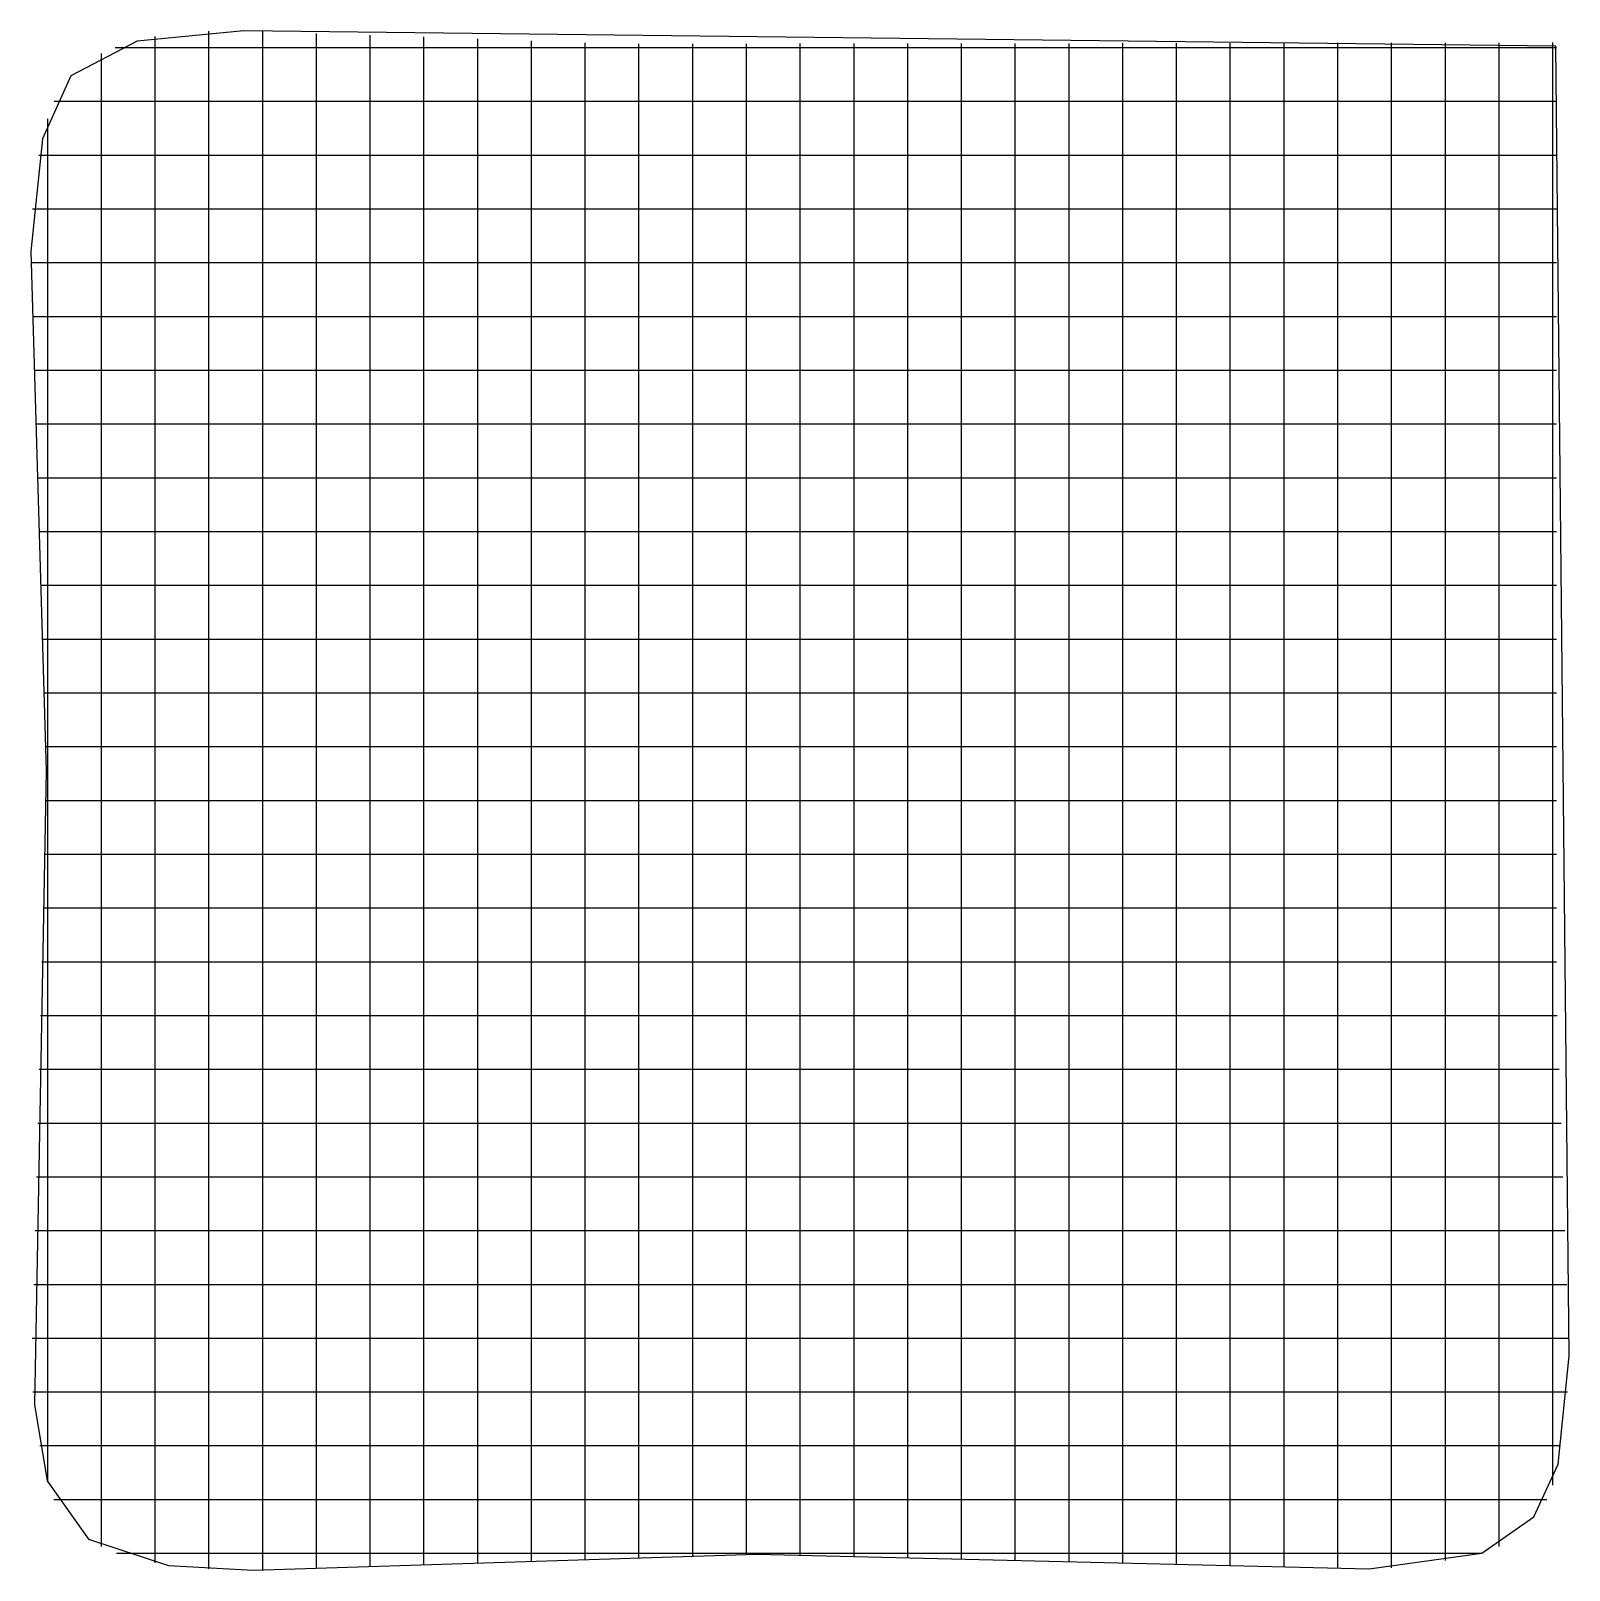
# Model space of a CAD drawing. Extents: x 0.4 to 14.7, y 0.4 to 14.7.
import ezdxf

# ---------------------------------------------------------------- set-up
doc = ezdxf.new("R2010")
doc.units = 0

msp = doc.modelspace()

# ---------------------------------------------------------------- linework, layer by layer
for p, q in [((2.416377, 14.747694), (1.424544, 14.651457)), ((2.416377, 14.747694), (1.424544, 14.651457)), ((2.092849, 14.743), (2.092849, 14.743848)), ((2.092849, 14.488484), (2.092849, 14.743)), ((14.619767, 14.605623), (2.416377, 14.747694)), ((14.619767, 14.605623), (2.416377, 14.747694)), ((1.424544, 14.651457), (0.809604, 14.328646)), ((1.424544, 14.651457), (0.809604, 14.328646)), ((1.592849, 14.440484), (1.592849, 14.695)), ((2.592849, 14.487484), (2.592849, 14.742)), ((3.092849, 14.469484), (3.092849, 14.724)), ((3.592849, 14.452484), (3.592849, 14.707)), ((4.092849, 14.689152), (4.092849, 14.69)), ((4.092849, 14.434635), (4.092849, 14.689152)), ((4.592849, 14.417484), (4.592849, 14.672)), ((5.092849, 14.400484), (5.092849, 14.655)), ((5.592849, 14.382484), (5.592849, 14.637)), ((6.092849, 14.370484), (6.092849, 14.625)), ((6.592849, 14.371484), (6.592849, 14.626)), ((7.092849, 14.372484), (7.092849, 14.627)), ((7.592849, 14.373484), (7.592849, 14.628)), ((8.092849, 14.373484), (8.092849, 14.628)), ((8.592849, 14.374484), (8.592849, 14.629)), ((9.092849, 14.375484), (9.092849, 14.63)), ((9.592849, 14.375484), (9.592849, 14.63)), ((10.092849, 14.376484), (10.092849, 14.631)), ((10.592849, 14.377484), (10.592849, 14.632)), ((11.092849, 14.378484), (11.092849, 14.633)), ((11.592849, 14.378484), (11.592849, 14.633)), ((12.092849, 14.379484), (12.092849, 14.634)), ((12.592849, 14.380484), (12.592849, 14.635)), ((13.092849, 14.635152), (13.092849, 14.636)), ((13.092849, 14.381484), (13.092849, 14.635152)), ((13.592849, 14.381484), (13.592849, 14.636)), ((14.092849, 14.382484), (14.092849, 14.637)), ((14.592849, 14.383484), (14.592849, 14.638)), ((14.745083, 2.428993), (14.619767, 14.605623)), ((14.745083, 2.428993), (14.619767, 14.605623)), ((1.092849, 14.536152), (1.092849, 14.537)), ((1.092849, 14.281635), (1.092849, 14.536152)), ((1.221, 14.592238), (1.475516, 14.592238)), ((1.221, 14.592238), (1.475516, 14.592238)), ((1.475516, 14.592238), (1.552081, 14.592238)), ((1.552081, 14.592238), (1.597565, 14.592238)), ((1.597565, 14.592238), (2.870145, 14.592238)), ((2.092849, 14.276681), (2.092849, 14.488484)), ((2.592849, 14.274468), (2.592849, 14.487484)), ((2.870145, 14.592238), (3.097565, 14.592238)), ((3.092849, 14.261623), (3.092849, 14.469484)), ((3.097565, 14.592238), (3.352081, 14.592238)), ((3.352081, 14.592238), (3.397565, 14.592238)), ((3.397565, 14.592238), (4.670145, 14.592238)), ((4.670145, 14.592238), (4.897565, 14.592238)), ((4.897565, 14.592238), (5.152081, 14.592238)), ((5.152081, 14.592238), (5.197565, 14.592238)), ((5.197565, 14.592238), (5.916997, 14.592238)), ((5.916997, 14.592238), (6.171513, 14.592238)), ((6.171513, 14.592238), (6.398932, 14.592238)), ((6.398932, 14.592238), (7.671513, 14.592238)), ((7.671513, 14.592238), (7.716997, 14.592238)), ((7.716997, 14.592238), (7.971513, 14.592238)), ((7.971513, 14.592238), (8.198932, 14.592238)), ((8.198932, 14.592238), (9.471513, 14.592238)), ((9.471513, 14.592238), (9.516997, 14.592238)), ((9.516997, 14.592238), (9.771513, 14.592238)), ((9.771513, 14.592238), (9.998932, 14.592238)), ((9.998932, 14.592238), (11.271513, 14.592238)), ((11.271513, 14.592238), (11.316997, 14.592238)), ((11.316997, 14.592238), (11.571513, 14.592238)), ((11.571513, 14.592238), (11.798932, 14.592238)), ((11.798932, 14.592238), (13.071513, 14.592238)), ((13.071513, 14.592238), (13.116997, 14.592238)), ((13.116997, 14.592238), (13.371513, 14.592238)), ((13.371513, 14.592238), (13.598932, 14.592238)), ((13.598932, 14.592238), (14.580516, 14.592238)), ((14.580516, 14.592238), (14.626, 14.592238)), ((0.809604, 14.328646), (0.545377, 13.744104)), ((0.809604, 14.328646), (0.545377, 13.744104)), ((1.592849, 14.244752), (1.592849, 14.440484)), ((3.592849, 14.249626), (3.592849, 14.452484)), ((4.092849, 14.236629), (4.092849, 14.434635)), ((4.592849, 14.224632), (4.592849, 14.417484)), ((5.092849, 14.212635), (5.092849, 14.400484)), ((5.592849, 14.19979), (5.592849, 14.382484)), ((6.092849, 14.192035), (6.092849, 14.370484)), ((6.592849, 14.195158), (6.592849, 14.371484)), ((7.092849, 14.198432), (7.092849, 14.372484)), ((7.592849, 14.198674), (7.592849, 14.373484)), ((8.092849, 14.196855), (8.092849, 14.373484)), ((8.592849, 14.195884), (8.592849, 14.374484)), ((9.092849, 14.194913), (9.092849, 14.375484)), ((9.592849, 14.193094), (9.592849, 14.375484)), ((10.092849, 14.192123), (10.092849, 14.376484)), ((10.592849, 14.191152), (10.592849, 14.377484)), ((11.092849, 14.190181), (11.092849, 14.378484)), ((11.592849, 14.188361), (11.592849, 14.378484)), ((12.092849, 14.18739), (12.092849, 14.379484)), ((12.592849, 14.186419), (12.592849, 14.380484)), ((13.092849, 14.187268), (13.092849, 14.381484)), ((13.592849, 14.197577), (13.592849, 14.381484)), ((14.092849, 14.218287), (14.092849, 14.382484)), ((14.592849, 14.305858), (14.592849, 14.383484)), ((1.092849, 14.1326), (1.092849, 14.281635)), ((1.592849, 12.972171), (1.592849, 14.244752)), ((2.092849, 13.0041), (2.092849, 14.276681)), ((2.592849, 13.001039), (2.592849, 14.274468)), ((3.092849, 12.989042), (3.092849, 14.261623)), ((3.592849, 12.977045), (3.592849, 14.249626)), ((4.092849, 12.964048), (4.092849, 14.236629)), ((4.592849, 12.952052), (4.592849, 14.224632)), ((5.092849, 12.940055), (5.092849, 14.212635)), ((5.592849, 12.92721), (5.592849, 14.19979)), ((6.092849, 12.919455), (6.092849, 14.192035)), ((6.592849, 12.922577), (6.592849, 14.195158)), ((7.092849, 12.925852), (7.092849, 14.198432)), ((7.592849, 12.925245), (7.592849, 14.198674)), ((8.092849, 12.924274), (8.092849, 14.196855)), ((8.592849, 12.923303), (8.592849, 14.195884)), ((9.092849, 12.922332), (9.092849, 14.194913)), ((9.592849, 12.920513), (9.592849, 14.193094)), ((10.092849, 12.919542), (10.092849, 14.192123)), ((10.592849, 12.918571), (10.592849, 14.191152)), ((11.092849, 12.916752), (11.092849, 14.190181)), ((11.592849, 12.915781), (11.592849, 14.188361)), ((12.092849, 12.91481), (12.092849, 14.18739)), ((12.592849, 12.913839), (12.592849, 14.186419)), ((13.092849, 12.913839), (13.092849, 14.187268)), ((13.592849, 12.924997), (13.592849, 14.197577)), ((14.092849, 12.945706), (14.092849, 14.218287)), ((14.592849, 14.260526), (14.592849, 14.305858)), ((14.592849, 12.987945), (14.592849, 14.260526)), ((0.654, 14.092238), (0.908516, 14.092238)), ((0.654, 14.092238), (0.908516, 14.092238)), ((0.908516, 14.092238), (1.071045, 14.092238)), ((1.071045, 14.092238), (2.343626, 14.092238)), ((1.092849, 12.860019), (1.092849, 14.1326)), ((2.343626, 14.092238), (2.38911, 14.092238)), ((2.38911, 14.092238), (2.643626, 14.092238)), ((2.643626, 14.092238), (2.871045, 14.092238)), ((2.871045, 14.092238), (4.143626, 14.092238)), ((4.143626, 14.092238), (4.18911, 14.092238)), ((4.18911, 14.092238), (4.443626, 14.092238)), ((4.443626, 14.092238), (4.671045, 14.092238)), ((4.671045, 14.092238), (5.943626, 14.092238)), ((5.943626, 14.092238), (5.98911, 14.092238)), ((5.98911, 14.092238), (6.243626, 14.092238)), ((6.243626, 14.092238), (6.471045, 14.092238)), ((6.471045, 14.092238), (7.743626, 14.092238)), ((7.743626, 14.092238), (7.78911, 14.092238)), ((7.78911, 14.092238), (8.043626, 14.092238)), ((8.043626, 14.092238), (8.271045, 14.092238)), ((8.271045, 14.092238), (9.543626, 14.092238)), ((9.543626, 14.092238), (9.58911, 14.092238)), ((9.58911, 14.092238), (9.843626, 14.092238)), ((9.843626, 14.092238), (10.071045, 14.092238)), ((10.071045, 14.092238), (11.343626, 14.092238)), ((11.343626, 14.092238), (11.38911, 14.092238)), ((11.38911, 14.092238), (11.643626, 14.092238)), ((11.643626, 14.092238), (11.871045, 14.092238)), ((11.871045, 14.092238), (13.143626, 14.092238)), ((13.143626, 14.092238), (13.18911, 14.092238)), ((13.18911, 14.092238), (13.443626, 14.092238)), ((13.443626, 14.092238), (13.671045, 14.092238)), ((13.671045, 14.092238), (14.580516, 14.092238)), ((14.580516, 14.092238), (14.626, 14.092238)), ((0.592849, 13.917633), (0.592849, 13.929)), ((0.592849, 13.663102), (0.592849, 13.917633)), ((0.545377, 13.744104), (0.435643, 12.695182)), ((0.545377, 13.744104), (0.435643, 12.695182)), ((0.592849, 13.435694), (0.592849, 13.663102)), ((0.511, 13.592238), (0.765516, 13.592238)), ((0.511, 13.592238), (0.765516, 13.592238)), ((0.765516, 13.592238), (0.949726, 13.592238)), ((0.949726, 13.592238), (2.222306, 13.592238)), ((2.222306, 13.592238), (2.26779, 13.592238)), ((2.26779, 13.592238), (2.522306, 13.592238)), ((2.522306, 13.592238), (2.749726, 13.592238)), ((2.749726, 13.592238), (4.022306, 13.592238)), ((4.022306, 13.592238), (4.06779, 13.592238)), ((4.06779, 13.592238), (4.322306, 13.592238)), ((4.322306, 13.592238), (4.549726, 13.592238)), ((4.549726, 13.592238), (5.822306, 13.592238)), ((5.822306, 13.592238), (5.86779, 13.592238)), ((5.86779, 13.592238), (6.122306, 13.592238)), ((6.122306, 13.592238), (6.349726, 13.592238)), ((6.349726, 13.592238), (7.622306, 13.592238)), ((7.622306, 13.592238), (7.66779, 13.592238)), ((7.66779, 13.592238), (7.922306, 13.592238)), ((7.922306, 13.592238), (8.149726, 13.592238)), ((8.149726, 13.592238), (9.422306, 13.592238)), ((9.422306, 13.592238), (9.46779, 13.592238)), ((9.46779, 13.592238), (9.722306, 13.592238)), ((9.722306, 13.592238), (9.949726, 13.592238)), ((9.949726, 13.592238), (11.222306, 13.592238)), ((11.222306, 13.592238), (11.26779, 13.592238)), ((11.26779, 13.592238), (11.522306, 13.592238)), ((11.522306, 13.592238), (11.749726, 13.592238)), ((11.749726, 13.592238), (13.022306, 13.592238)), ((13.022306, 13.592238), (13.06779, 13.592238)), ((13.06779, 13.592238), (13.322306, 13.592238)), ((13.322306, 13.592238), (13.549726, 13.592238)), ((13.549726, 13.592238), (14.580516, 13.592238)), ((14.580516, 13.592238), (14.626, 13.592238)), ((0.592849, 12.163113), (0.592849, 13.435694)), ((0.451, 13.092238), (0.705516, 13.092238)), ((0.451, 13.092238), (0.705516, 13.092238)), ((0.705516, 13.092238), (0.898823, 13.092238)), ((0.898823, 13.092238), (2.171403, 13.092238)), ((2.171403, 13.092238), (2.216887, 13.092238)), ((2.216887, 13.092238), (2.471403, 13.092238)), ((2.471403, 13.092238), (2.698823, 13.092238)), ((2.698823, 13.092238), (3.971403, 13.092238)), ((3.971403, 13.092238), (4.016887, 13.092238)), ((4.016887, 13.092238), (4.271403, 13.092238)), ((4.271403, 13.092238), (4.498823, 13.092238)), ((4.498823, 13.092238), (5.771403, 13.092238)), ((5.771403, 13.092238), (5.816887, 13.092238)), ((5.816887, 13.092238), (6.071403, 13.092238)), ((6.071403, 13.092238), (6.298823, 13.092238)), ((6.298823, 13.092238), (7.571403, 13.092238)), ((7.571403, 13.092238), (7.616887, 13.092238)), ((7.616887, 13.092238), (7.871403, 13.092238)), ((7.871403, 13.092238), (8.098823, 13.092238)), ((8.098823, 13.092238), (9.371403, 13.092238)), ((9.371403, 13.092238), (9.416887, 13.092238)), ((9.416887, 13.092238), (9.671403, 13.092238)), ((9.671403, 13.092238), (9.898823, 13.092238)), ((9.898823, 13.092238), (11.171403, 13.092238)), ((11.171403, 13.092238), (11.216887, 13.092238)), ((11.216887, 13.092238), (11.471403, 13.092238)), ((11.471403, 13.092238), (11.698823, 13.092238)), ((11.698823, 13.092238), (12.971403, 13.092238)), ((12.971403, 13.092238), (13.016887, 13.092238)), ((13.016887, 13.092238), (13.271403, 13.092238)), ((13.271403, 13.092238), (13.498823, 13.092238)), ((13.498823, 13.092238), (14.580516, 13.092238)), ((14.580516, 13.092238), (14.626, 13.092238)), ((1.592849, 12.926687), (1.592849, 12.972171)), ((1.592849, 12.672171), (1.592849, 12.926687)), ((2.092849, 12.958768), (2.092849, 13.0041)), ((2.092849, 12.704252), (2.092849, 12.958768)), ((2.592849, 12.955555), (2.592849, 13.001039)), ((2.592849, 12.701887), (2.592849, 12.955555)), ((3.092849, 12.943558), (3.092849, 12.989042)), ((3.092849, 12.689042), (3.092849, 12.943558)), ((3.592849, 12.931561), (3.592849, 12.977045)), ((3.592849, 12.677045), (3.592849, 12.931561)), ((4.092849, 12.918716), (4.092849, 12.964048)), ((4.092849, 12.6642), (4.092849, 12.918716)), ((4.592849, 12.906568), (4.592849, 12.952052)), ((4.592849, 12.652052), (4.592849, 12.906568)), ((5.092849, 12.894571), (5.092849, 12.940055)), ((5.092849, 12.640055), (5.092849, 12.894571)), ((5.592849, 12.881726), (5.592849, 12.92721)), ((6.092849, 12.873971), (6.092849, 12.919455)), ((6.592849, 12.877245), (6.592849, 12.922577)), ((7.092849, 12.880368), (7.092849, 12.925852)), ((7.592849, 12.879761), (7.592849, 12.925245)), ((8.092849, 12.87879), (8.092849, 12.924274)), ((8.592849, 12.877819), (8.592849, 12.923303)), ((9.092849, 12.876848), (9.092849, 12.922332)), ((9.592849, 12.875029), (9.592849, 12.920513)), ((10.092849, 12.874058), (10.092849, 12.919542)), ((10.592849, 12.873087), (10.592849, 12.918571)), ((11.092849, 12.871268), (11.092849, 12.916752)), ((11.592849, 12.870297), (11.592849, 12.915781)), ((12.092849, 12.869326), (12.092849, 12.91481)), ((12.592849, 12.868355), (12.592849, 12.913839)), ((13.092849, 12.868355), (13.092849, 12.913839)), ((13.592849, 12.879513), (13.592849, 12.924997)), ((14.092849, 12.900223), (14.092849, 12.945706)), ((14.092849, 12.645706), (14.092849, 12.900223)), ((14.592849, 12.760374), (14.592849, 12.987945)), ((1.092849, 12.814535), (1.092849, 12.860019)), ((1.092849, 12.560019), (1.092849, 12.814535)), ((5.592849, 12.62721), (5.592849, 12.881726)), ((6.092849, 12.619455), (6.092849, 12.873971)), ((6.592849, 12.622729), (6.592849, 12.877245)), ((7.092849, 12.625852), (7.092849, 12.880368)), ((7.592849, 12.626094), (7.592849, 12.879761)), ((8.092849, 12.624274), (8.092849, 12.87879)), ((8.592849, 12.623303), (8.592849, 12.877819)), ((9.092849, 12.622332), (9.092849, 12.876848)), ((9.592849, 12.620513), (9.592849, 12.875029)), ((10.092849, 12.619542), (10.092849, 12.874058)), ((10.592849, 12.618571), (10.592849, 12.873087)), ((11.092849, 12.6176), (11.092849, 12.871268)), ((11.592849, 12.615781), (11.592849, 12.870297)), ((12.092849, 12.61481), (12.092849, 12.869326)), ((12.592849, 12.613839), (12.592849, 12.868355)), ((13.092849, 12.614687), (13.092849, 12.868355)), ((13.592849, 12.624997), (13.592849, 12.879513)), ((14.592849, 12.505858), (14.592849, 12.760374)), ((0.435643, 12.695182), (0.578508, 7.870864)), ((0.435643, 12.695182), (0.578508, 7.870864)), ((1.592849, 12.444752), (1.592849, 12.672171)), ((2.092849, 12.476681), (2.092849, 12.704252)), ((2.592849, 12.474468), (2.592849, 12.701887)), ((3.092849, 12.461623), (3.092849, 12.689042)), ((3.592849, 12.449626), (3.592849, 12.677045)), ((4.092849, 12.436629), (4.092849, 12.6642)), ((4.592849, 12.424632), (4.592849, 12.652052)), ((5.092849, 12.412635), (5.092849, 12.640055)), ((5.592849, 12.39979), (5.592849, 12.62721)), ((6.092849, 12.392035), (6.092849, 12.619455)), ((6.592849, 12.395158), (6.592849, 12.622729)), ((7.092849, 12.398432), (7.092849, 12.625852)), ((7.592849, 12.398674), (7.592849, 12.626094)), ((8.092849, 12.396855), (8.092849, 12.624274)), ((8.592849, 12.395884), (8.592849, 12.623303)), ((9.092849, 12.394913), (9.092849, 12.622332)), ((9.592849, 12.393094), (9.592849, 12.620513)), ((10.092849, 12.392123), (10.092849, 12.619542)), ((10.592849, 12.391152), (10.592849, 12.618571)), ((11.092849, 12.390181), (11.092849, 12.6176)), ((11.592849, 12.388361), (11.592849, 12.615781)), ((12.092849, 12.38739), (12.092849, 12.61481)), ((12.592849, 12.386419), (12.592849, 12.613839)), ((13.092849, 12.387268), (13.092849, 12.614687)), ((13.592849, 12.397577), (13.592849, 12.624997)), ((14.092849, 12.418287), (14.092849, 12.645706)), ((0.438, 12.592238), (0.692516, 12.592238)), ((0.438, 12.592238), (0.692516, 12.592238)), ((0.692516, 12.592238), (0.887794, 12.592238)), ((0.887794, 12.592238), (2.160374, 12.592238)), ((1.092849, 12.3326), (1.092849, 12.560019)), ((2.092849, 11.2041), (2.092849, 12.476681)), ((2.160374, 12.592238), (2.205858, 12.592238)), ((2.205858, 12.592238), (2.460374, 12.592238)), ((2.460374, 12.592238), (2.687794, 12.592238)), ((2.592849, 11.201039), (2.592849, 12.474468)), ((2.687794, 12.592238), (3.960374, 12.592238)), ((3.092849, 11.189042), (3.092849, 12.461623)), ((3.960374, 12.592238), (4.005858, 12.592238)), ((4.005858, 12.592238), (4.260374, 12.592238)), ((4.260374, 12.592238), (4.487794, 12.592238)), ((4.487794, 12.592238), (5.760374, 12.592238)), ((5.760374, 12.592238), (5.805858, 12.592238)), ((5.805858, 12.592238), (6.060374, 12.592238)), ((6.060374, 12.592238), (6.287794, 12.592238)), ((6.287794, 12.592238), (7.560374, 12.592238)), ((7.560374, 12.592238), (7.605858, 12.592238)), ((7.605858, 12.592238), (7.860374, 12.592238)), ((7.860374, 12.592238), (8.087794, 12.592238)), ((8.087794, 12.592238), (9.360374, 12.592238)), ((9.360374, 12.592238), (9.405858, 12.592238)), ((9.405858, 12.592238), (9.660374, 12.592238)), ((9.660374, 12.592238), (9.887794, 12.592238)), ((9.887794, 12.592238), (11.160374, 12.592238)), ((11.160374, 12.592238), (11.205858, 12.592238)), ((11.205858, 12.592238), (11.460374, 12.592238)), ((11.460374, 12.592238), (11.687794, 12.592238)), ((11.687794, 12.592238), (12.960374, 12.592238)), ((12.960374, 12.592238), (13.005858, 12.592238)), ((13.005858, 12.592238), (13.260374, 12.592238)), ((13.260374, 12.592238), (13.487794, 12.592238)), ((13.487794, 12.592238), (14.580516, 12.592238)), ((14.580516, 12.592238), (14.626, 12.592238)), ((14.592849, 12.460526), (14.592849, 12.505858)), ((14.592849, 11.187945), (14.592849, 12.460526)), ((1.092849, 11.060019), (1.092849, 12.3326)), ((1.592849, 11.172171), (1.592849, 12.444752)), ((3.592849, 11.177045), (3.592849, 12.449626)), ((4.092849, 11.164048), (4.092849, 12.436629)), ((4.592849, 11.152052), (4.592849, 12.424632)), ((5.092849, 11.140055), (5.092849, 12.412635)), ((5.592849, 11.12721), (5.592849, 12.39979)), ((6.092849, 11.119455), (6.092849, 12.392035)), ((6.592849, 11.122577), (6.592849, 12.395158)), ((7.092849, 11.125852), (7.092849, 12.398432)), ((7.592849, 11.125245), (7.592849, 12.398674)), ((8.092849, 11.124274), (8.092849, 12.396855)), ((8.592849, 11.123303), (8.592849, 12.395884)), ((9.092849, 11.122332), (9.092849, 12.394913)), ((9.592849, 11.120513), (9.592849, 12.393094)), ((10.092849, 11.119542), (10.092849, 12.392123)), ((10.592849, 11.118571), (10.592849, 12.391152)), ((11.092849, 11.116752), (11.092849, 12.390181)), ((11.592849, 11.115781), (11.592849, 12.388361)), ((12.092849, 11.11481), (12.092849, 12.38739)), ((12.592849, 11.113839), (12.592849, 12.386419)), ((13.092849, 11.113839), (13.092849, 12.387268)), ((13.592849, 11.124997), (13.592849, 12.397577)), ((14.092849, 11.145706), (14.092849, 12.418287)), ((0.453, 12.092238), (0.707516, 12.092238)), ((0.453, 12.092238), (0.707516, 12.092238)), ((0.592849, 12.117629), (0.592849, 12.163113)), ((0.592849, 11.863113), (0.592849, 12.117629)), ((0.707516, 12.092238), (0.900519, 12.092238)), ((0.900519, 12.092238), (2.1731, 12.092238)), ((2.1731, 12.092238), (2.218584, 12.092238)), ((2.218584, 12.092238), (2.4731, 12.092238)), ((2.4731, 12.092238), (2.700519, 12.092238)), ((2.700519, 12.092238), (3.9731, 12.092238)), ((3.9731, 12.092238), (4.018584, 12.092238)), ((4.018584, 12.092238), (4.2731, 12.092238)), ((4.2731, 12.092238), (4.500519, 12.092238)), ((4.500519, 12.092238), (5.7731, 12.092238)), ((5.7731, 12.092238), (5.818584, 12.092238)), ((5.818584, 12.092238), (6.0731, 12.092238)), ((6.0731, 12.092238), (6.300519, 12.092238)), ((6.300519, 12.092238), (7.5731, 12.092238)), ((7.5731, 12.092238), (7.618584, 12.092238)), ((7.618584, 12.092238), (7.8731, 12.092238)), ((7.8731, 12.092238), (8.100519, 12.092238)), ((8.100519, 12.092238), (9.3731, 12.092238)), ((9.3731, 12.092238), (9.418584, 12.092238)), ((9.418584, 12.092238), (9.6731, 12.092238)), ((9.6731, 12.092238), (9.900519, 12.092238)), ((9.900519, 12.092238), (11.1731, 12.092238)), ((11.1731, 12.092238), (11.218584, 12.092238)), ((11.218584, 12.092238), (11.4731, 12.092238)), ((11.4731, 12.092238), (11.700519, 12.092238)), ((11.700519, 12.092238), (12.9731, 12.092238)), ((12.9731, 12.092238), (13.018584, 12.092238)), ((13.018584, 12.092238), (13.2731, 12.092238)), ((13.2731, 12.092238), (13.500519, 12.092238)), ((13.500519, 12.092238), (14.580516, 12.092238)), ((14.580516, 12.092238), (14.626, 12.092238)), ((0.592849, 11.635694), (0.592849, 11.863113)), ((0.592849, 10.363113), (0.592849, 11.635694)), ((0.468, 11.592238), (0.722516, 11.592238)), ((0.468, 11.592238), (0.722516, 11.592238)), ((0.722516, 11.592238), (0.913245, 11.592238)), ((0.913245, 11.592238), (2.185826, 11.592238)), ((2.185826, 11.592238), (2.23131, 11.592238)), ((2.23131, 11.592238), (2.485826, 11.592238)), ((2.485826, 11.592238), (2.713245, 11.592238)), ((2.713245, 11.592238), (3.985826, 11.592238)), ((3.985826, 11.592238), (4.03131, 11.592238)), ((4.03131, 11.592238), (4.285826, 11.592238)), ((4.285826, 11.592238), (4.513245, 11.592238)), ((4.513245, 11.592238), (5.785826, 11.592238)), ((5.785826, 11.592238), (5.83131, 11.592238)), ((5.83131, 11.592238), (6.085826, 11.592238)), ((6.085826, 11.592238), (6.313245, 11.592238)), ((6.313245, 11.592238), (7.585826, 11.592238)), ((7.585826, 11.592238), (7.63131, 11.592238)), ((7.63131, 11.592238), (7.885826, 11.592238)), ((7.885826, 11.592238), (8.113245, 11.592238)), ((8.113245, 11.592238), (9.385826, 11.592238)), ((9.385826, 11.592238), (9.43131, 11.592238)), ((9.43131, 11.592238), (9.685826, 11.592238)), ((9.685826, 11.592238), (9.913245, 11.592238)), ((9.913245, 11.592238), (11.185826, 11.592238)), ((11.185826, 11.592238), (11.23131, 11.592238)), ((11.23131, 11.592238), (11.485826, 11.592238)), ((11.485826, 11.592238), (11.713245, 11.592238)), ((11.713245, 11.592238), (12.985826, 11.592238)), ((12.985826, 11.592238), (13.03131, 11.592238)), ((13.03131, 11.592238), (13.285826, 11.592238)), ((13.285826, 11.592238), (13.513245, 11.592238)), ((13.513245, 11.592238), (14.580516, 11.592238)), ((14.580516, 11.592238), (14.626, 11.592238)), ((1.592849, 11.126687), (1.592849, 11.172171)), ((2.092849, 11.158768), (2.092849, 11.2041)), ((2.592849, 11.155555), (2.592849, 11.201039)), ((3.092849, 11.143558), (3.092849, 11.189042)), ((3.592849, 11.131561), (3.592849, 11.177045)), ((14.592849, 10.960374), (14.592849, 11.187945)), ((0.484, 11.092238), (0.738516, 11.092238)), ((0.484, 11.092238), (0.738516, 11.092238)), ((0.738516, 11.092238), (0.926819, 11.092238)), ((0.926819, 11.092238), (2.1994, 11.092238)), ((1.092849, 11.014535), (1.092849, 11.060019)), ((1.592849, 10.872171), (1.592849, 11.126687)), ((2.092849, 10.904252), (2.092849, 11.158768)), ((2.1994, 11.092238), (2.244884, 11.092238)), ((2.244884, 11.092238), (2.4994, 11.092238)), ((2.4994, 11.092238), (2.726819, 11.092238)), ((2.592849, 10.901887), (2.592849, 11.155555)), ((2.726819, 11.092238), (3.9994, 11.092238)), ((3.092849, 10.889042), (3.092849, 11.143558)), ((3.592849, 10.877045), (3.592849, 11.131561)), ((3.9994, 11.092238), (4.044884, 11.092238)), ((4.044884, 11.092238), (4.2994, 11.092238)), ((4.092849, 11.118716), (4.092849, 11.164048)), ((4.092849, 10.8642), (4.092849, 11.118716)), ((4.2994, 11.092238), (4.526819, 11.092238)), ((4.526819, 11.092238), (5.7994, 11.092238)), ((4.592849, 11.106568), (4.592849, 11.152052)), ((4.592849, 10.852052), (4.592849, 11.106568)), ((5.092849, 11.094571), (5.092849, 11.140055)), ((5.092849, 10.840055), (5.092849, 11.094571)), ((5.592849, 11.081726), (5.592849, 11.12721)), ((5.592849, 10.82721), (5.592849, 11.081726)), ((5.7994, 11.092238), (5.844884, 11.092238)), ((5.844884, 11.092238), (6.0994, 11.092238)), ((6.092849, 11.073971), (6.092849, 11.119455)), ((6.092849, 10.819455), (6.092849, 11.073971)), ((6.0994, 11.092238), (6.326819, 11.092238)), ((6.326819, 11.092238), (7.5994, 11.092238)), ((6.592849, 11.077245), (6.592849, 11.122577)), ((6.592849, 10.822729), (6.592849, 11.077245)), ((7.092849, 11.080368), (7.092849, 11.125852)), ((7.092849, 10.825852), (7.092849, 11.080368)), ((7.592849, 11.079761), (7.592849, 11.125245)), ((7.592849, 10.826094), (7.592849, 11.079761)), ((7.5994, 11.092238), (7.644884, 11.092238)), ((7.644884, 11.092238), (7.8994, 11.092238)), ((7.8994, 11.092238), (8.126819, 11.092238)), ((8.092849, 11.07879), (8.092849, 11.124274)), ((8.092849, 10.824274), (8.092849, 11.07879)), ((8.126819, 11.092238), (9.3994, 11.092238)), ((8.592849, 11.077819), (8.592849, 11.123303)), ((8.592849, 10.823303), (8.592849, 11.077819)), ((9.092849, 11.076848), (9.092849, 11.122332)), ((9.092849, 10.822332), (9.092849, 11.076848)), ((9.3994, 11.092238), (9.444884, 11.092238)), ((9.444884, 11.092238), (9.6994, 11.092238)), ((9.592849, 11.075029), (9.592849, 11.120513)), ((9.592849, 10.820513), (9.592849, 11.075029)), ((9.6994, 11.092238), (9.926819, 11.092238)), ((9.926819, 11.092238), (11.1994, 11.092238)), ((10.092849, 11.074058), (10.092849, 11.119542)), ((10.092849, 10.819542), (10.092849, 11.074058)), ((10.592849, 11.073087), (10.592849, 11.118571)), ((10.592849, 10.818571), (10.592849, 11.073087)), ((11.092849, 11.071268), (11.092849, 11.116752)), ((11.092849, 10.8176), (11.092849, 11.071268)), ((11.1994, 11.092238), (11.244884, 11.092238)), ((11.244884, 11.092238), (11.4994, 11.092238)), ((11.4994, 11.092238), (11.726819, 11.092238)), ((11.592849, 11.070297), (11.592849, 11.115781)), ((11.592849, 10.815781), (11.592849, 11.070297)), ((11.726819, 11.092238), (12.9994, 11.092238)), ((12.092849, 11.069326), (12.092849, 11.11481)), ((12.092849, 10.81481), (12.092849, 11.069326)), ((12.592849, 11.068355), (12.592849, 11.113839)), ((12.592849, 10.813839), (12.592849, 11.068355)), ((12.9994, 11.092238), (13.044884, 11.092238)), ((13.044884, 11.092238), (13.2994, 11.092238)), ((13.092849, 11.068355), (13.092849, 11.113839)), ((13.092849, 10.814687), (13.092849, 11.068355)), ((13.2994, 11.092238), (13.526819, 11.092238)), ((13.526819, 11.092238), (14.580516, 11.092238)), ((13.592849, 11.079513), (13.592849, 11.124997)), ((13.592849, 10.824997), (13.592849, 11.079513)), ((14.092849, 11.100223), (14.092849, 11.145706)), ((14.092849, 10.845706), (14.092849, 11.100223)), ((14.580516, 11.092238), (14.626, 11.092238)), ((1.092849, 10.760019), (1.092849, 11.014535)), ((2.092849, 10.676681), (2.092849, 10.904252)), ((2.592849, 10.674468), (2.592849, 10.901887)), ((3.092849, 10.661623), (3.092849, 10.889042)), ((14.592849, 10.705858), (14.592849, 10.960374)), ((1.092849, 10.5326), (1.092849, 10.760019)), ((1.592849, 10.644752), (1.592849, 10.872171)), ((3.592849, 10.649626), (3.592849, 10.877045)), ((4.092849, 10.636629), (4.092849, 10.8642)), ((4.592849, 10.624632), (4.592849, 10.852052)), ((5.092849, 10.612635), (5.092849, 10.840055)), ((5.592849, 10.59979), (5.592849, 10.82721)), ((6.092849, 10.592035), (6.092849, 10.819455)), ((6.592849, 10.595158), (6.592849, 10.822729)), ((7.092849, 10.598432), (7.092849, 10.825852)), ((7.592849, 10.598674), (7.592849, 10.826094)), ((8.092849, 10.596855), (8.092849, 10.824274)), ((8.592849, 10.595884), (8.592849, 10.823303)), ((9.092849, 10.594913), (9.092849, 10.822332)), ((9.592849, 10.593094), (9.592849, 10.820513)), ((10.092849, 10.592123), (10.092849, 10.819542)), ((10.592849, 10.591152), (10.592849, 10.818571)), ((11.092849, 10.590181), (11.092849, 10.8176)), ((11.592849, 10.588361), (11.592849, 10.815781)), ((12.092849, 10.58739), (12.092849, 10.81481)), ((12.592849, 10.586419), (12.592849, 10.813839)), ((13.092849, 10.587268), (13.092849, 10.814687)), ((13.592849, 10.597577), (13.592849, 10.824997)), ((14.092849, 10.618287), (14.092849, 10.845706)), ((0.499, 10.592238), (0.753516, 10.592238)), ((0.499, 10.592238), (0.753516, 10.592238)), ((0.753516, 10.592238), (0.939545, 10.592238)), ((0.939545, 10.592238), (2.212126, 10.592238)), ((1.592849, 9.372171), (1.592849, 10.644752)), ((2.092849, 9.4041), (2.092849, 10.676681)), ((2.212126, 10.592238), (2.25761, 10.592238)), ((2.25761, 10.592238), (2.512126, 10.592238)), ((2.512126, 10.592238), (2.739545, 10.592238)), ((2.592849, 9.401039), (2.592849, 10.674468)), ((2.739545, 10.592238), (4.012126, 10.592238)), ((3.092849, 9.389042), (3.092849, 10.661623)), ((3.592849, 9.377045), (3.592849, 10.649626)), ((4.012126, 10.592238), (4.05761, 10.592238)), ((4.05761, 10.592238), (4.312126, 10.592238)), ((4.092849, 9.364048), (4.092849, 10.636629)), ((4.312126, 10.592238), (4.539545, 10.592238)), ((4.539545, 10.592238), (5.812126, 10.592238)), ((4.592849, 9.352052), (4.592849, 10.624632)), ((5.092849, 9.340055), (5.092849, 10.612635)), ((5.592849, 9.32721), (5.592849, 10.59979)), ((5.812126, 10.592238), (5.85761, 10.592238)), ((5.85761, 10.592238), (6.112126, 10.592238)), ((6.092849, 9.319455), (6.092849, 10.592035)), ((6.112126, 10.592238), (6.339545, 10.592238)), ((6.339545, 10.592238), (7.612126, 10.592238)), ((6.592849, 9.322577), (6.592849, 10.595158)), ((7.092849, 9.325852), (7.092849, 10.598432)), ((7.592849, 9.325245), (7.592849, 10.598674)), ((7.612126, 10.592238), (7.65761, 10.592238)), ((7.65761, 10.592238), (7.912126, 10.592238)), ((7.912126, 10.592238), (8.139545, 10.592238)), ((8.092849, 9.324274), (8.092849, 10.596855)), ((8.139545, 10.592238), (9.412126, 10.592238)), ((8.592849, 9.323303), (8.592849, 10.595884)), ((9.092849, 9.322332), (9.092849, 10.594913)), ((9.412126, 10.592238), (9.45761, 10.592238)), ((9.45761, 10.592238), (9.712126, 10.592238)), ((9.592849, 9.320513), (9.592849, 10.593094)), ((9.712126, 10.592238), (9.939545, 10.592238)), ((9.939545, 10.592238), (11.212126, 10.592238)), ((10.092849, 9.319542), (10.092849, 10.592123)), ((11.212126, 10.592238), (11.25761, 10.592238)), ((11.25761, 10.592238), (11.512126, 10.592238)), ((11.512126, 10.592238), (11.739545, 10.592238)), ((11.739545, 10.592238), (13.012126, 10.592238)), ((13.012126, 10.592238), (13.05761, 10.592238)), ((13.05761, 10.592238), (13.312126, 10.592238)), ((13.312126, 10.592238), (13.539545, 10.592238)), ((13.539545, 10.592238), (14.580516, 10.592238)), ((13.592849, 9.324997), (13.592849, 10.597577)), ((14.092849, 9.345706), (14.092849, 10.618287)), ((14.580516, 10.592238), (14.626, 10.592238)), ((14.592849, 10.660526), (14.592849, 10.705858)), ((14.592849, 9.387945), (14.592849, 10.660526)), ((1.092849, 9.260019), (1.092849, 10.5326)), ((10.592849, 9.318571), (10.592849, 10.591152)), ((11.092849, 9.316752), (11.092849, 10.590181)), ((11.592849, 9.315781), (11.592849, 10.588361)), ((12.092849, 9.31481), (12.092849, 10.58739)), ((12.592849, 9.313839), (12.592849, 10.586419)), ((13.092849, 9.313839), (13.092849, 10.587268)), ((0.592849, 10.317629), (0.592849, 10.363113)), ((0.592849, 10.063113), (0.592849, 10.317629)), ((0.514, 10.092238), (0.768516, 10.092238)), ((0.514, 10.092238), (0.768516, 10.092238)), ((0.592849, 9.835694), (0.592849, 10.063113)), ((0.768516, 10.092238), (0.952271, 10.092238)), ((0.952271, 10.092238), (2.224852, 10.092238)), ((2.224852, 10.092238), (2.270335, 10.092238)), ((2.270335, 10.092238), (2.524852, 10.092238)), ((2.524852, 10.092238), (2.752271, 10.092238)), ((2.752271, 10.092238), (4.024852, 10.092238)), ((4.024852, 10.092238), (4.070335, 10.092238)), ((4.070335, 10.092238), (4.324852, 10.092238)), ((4.324852, 10.092238), (4.552271, 10.092238)), ((4.552271, 10.092238), (5.824852, 10.092238)), ((5.824852, 10.092238), (5.870335, 10.092238)), ((5.870335, 10.092238), (6.124852, 10.092238)), ((6.124852, 10.092238), (6.352271, 10.092238)), ((6.352271, 10.092238), (7.624852, 10.092238)), ((7.624852, 10.092238), (7.670335, 10.092238)), ((7.670335, 10.092238), (7.924852, 10.092238)), ((7.924852, 10.092238), (8.152271, 10.092238)), ((8.152271, 10.092238), (9.424852, 10.092238)), ((9.424852, 10.092238), (9.470335, 10.092238)), ((9.470335, 10.092238), (9.724852, 10.092238)), ((9.724852, 10.092238), (9.952271, 10.092238)), ((9.952271, 10.092238), (11.224852, 10.092238)), ((11.224852, 10.092238), (11.270335, 10.092238)), ((11.270335, 10.092238), (11.524852, 10.092238)), ((11.524852, 10.092238), (11.752271, 10.092238)), ((11.752271, 10.092238), (13.024852, 10.092238)), ((13.024852, 10.092238), (13.070335, 10.092238)), ((13.070335, 10.092238), (13.324852, 10.092238)), ((13.324852, 10.092238), (13.552271, 10.092238)), ((13.552271, 10.092238), (14.580516, 10.092238)), ((14.580516, 10.092238), (14.626, 10.092238)), ((0.592849, 8.563113), (0.592849, 9.835694)), ((0.529, 9.592238), (0.783516, 9.592238)), ((0.529, 9.592238), (0.783516, 9.592238)), ((0.783516, 9.592238), (0.964997, 9.592238)), ((0.964997, 9.592238), (2.238426, 9.592238)), ((2.238426, 9.592238), (2.28391, 9.592238)), ((2.28391, 9.592238), (2.537577, 9.592238)), ((2.537577, 9.592238), (2.764997, 9.592238)), ((2.764997, 9.592238), (4.038426, 9.592238)), ((4.038426, 9.592238), (4.08391, 9.592238)), ((4.08391, 9.592238), (4.337577, 9.592238)), ((4.337577, 9.592238), (4.564997, 9.592238)), ((4.564997, 9.592238), (5.838426, 9.592238)), ((5.838426, 9.592238), (5.88391, 9.592238)), ((5.88391, 9.592238), (6.137577, 9.592238)), ((6.137577, 9.592238), (6.364997, 9.592238)), ((6.364997, 9.592238), (7.638426, 9.592238)), ((7.638426, 9.592238), (7.68391, 9.592238)), ((7.68391, 9.592238), (7.937577, 9.592238)), ((7.937577, 9.592238), (8.164997, 9.592238)), ((8.164997, 9.592238), (9.438426, 9.592238)), ((9.438426, 9.592238), (9.48391, 9.592238)), ((9.48391, 9.592238), (9.737577, 9.592238)), ((9.737577, 9.592238), (9.964997, 9.592238)), ((9.964997, 9.592238), (11.238426, 9.592238)), ((11.238426, 9.592238), (11.28391, 9.592238)), ((11.28391, 9.592238), (11.537577, 9.592238)), ((11.537577, 9.592238), (11.764997, 9.592238)), ((11.764997, 9.592238), (13.038426, 9.592238)), ((13.038426, 9.592238), (13.08391, 9.592238)), ((13.08391, 9.592238), (13.337577, 9.592238)), ((13.337577, 9.592238), (13.564997, 9.592238)), ((13.564997, 9.592238), (14.580516, 9.592238)), ((14.580516, 9.592238), (14.626, 9.592238)), ((1.592849, 9.326687), (1.592849, 9.372171)), ((1.592849, 9.072171), (1.592849, 9.326687)), ((2.092849, 9.358768), (2.092849, 9.4041)), ((2.092849, 9.104252), (2.092849, 9.358768)), ((2.592849, 9.355555), (2.592849, 9.401039)), ((2.592849, 9.101887), (2.592849, 9.355555)), ((3.092849, 9.343558), (3.092849, 9.389042)), ((3.092849, 9.089042), (3.092849, 9.343558)), ((3.592849, 9.331561), (3.592849, 9.377045)), ((3.592849, 9.077045), (3.592849, 9.331561)), ((4.092849, 9.318716), (4.092849, 9.364048)), ((4.092849, 9.0642), (4.092849, 9.318716)), ((4.592849, 9.306568), (4.592849, 9.352052)), ((4.592849, 9.052052), (4.592849, 9.306568)), ((5.092849, 9.294571), (5.092849, 9.340055)), ((5.592849, 9.281726), (5.592849, 9.32721)), ((6.092849, 9.273971), (6.092849, 9.319455)), ((6.592849, 9.277245), (6.592849, 9.322577)), ((7.092849, 9.280368), (7.092849, 9.325852)), ((7.592849, 9.279761), (7.592849, 9.325245)), ((8.092849, 9.27879), (8.092849, 9.324274)), ((8.592849, 9.277819), (8.592849, 9.323303)), ((9.092849, 9.276848), (9.092849, 9.322332)), ((9.592849, 9.275029), (9.592849, 9.320513)), ((10.092849, 9.274058), (10.092849, 9.319542)), ((10.592849, 9.273087), (10.592849, 9.318571)), ((11.092849, 9.271268), (11.092849, 9.316752)), ((11.592849, 9.270297), (11.592849, 9.315781)), ((12.092849, 9.269326), (12.092849, 9.31481)), ((12.592849, 9.268355), (12.592849, 9.313839)), ((13.092849, 9.268355), (13.092849, 9.313839)), ((13.592849, 9.279513), (13.592849, 9.324997)), ((14.092849, 9.300223), (14.092849, 9.345706)), ((14.592849, 9.160374), (14.592849, 9.387945)), ((1.092849, 9.214535), (1.092849, 9.260019)), ((1.092849, 8.960019), (1.092849, 9.214535)), ((5.092849, 9.040055), (5.092849, 9.294571)), ((5.592849, 9.02721), (5.592849, 9.281726)), ((6.092849, 9.019455), (6.092849, 9.273971)), ((6.592849, 9.022729), (6.592849, 9.277245)), ((7.092849, 9.025852), (7.092849, 9.280368)), ((7.592849, 9.026094), (7.592849, 9.279761)), ((8.092849, 9.024274), (8.092849, 9.27879)), ((8.592849, 9.023303), (8.592849, 9.277819)), ((9.092849, 9.022332), (9.092849, 9.276848)), ((9.592849, 9.020513), (9.592849, 9.275029)), ((10.092849, 9.019542), (10.092849, 9.274058)), ((10.592849, 9.018571), (10.592849, 9.273087)), ((11.092849, 9.0176), (11.092849, 9.271268)), ((11.592849, 9.015781), (11.592849, 9.270297)), ((12.092849, 9.01481), (12.092849, 9.269326)), ((12.592849, 9.013839), (12.592849, 9.268355)), ((13.092849, 9.014687), (13.092849, 9.268355)), ((13.592849, 9.024997), (13.592849, 9.279513)), ((14.092849, 9.045706), (14.092849, 9.300223)), ((0.545, 9.092238), (0.799516, 9.092238)), ((0.545, 9.092238), (0.799516, 9.092238)), ((0.799516, 9.092238), (0.978571, 9.092238)), ((0.978571, 9.092238), (2.251152, 9.092238)), ((1.592849, 8.844752), (1.592849, 9.072171)), ((2.092849, 8.876681), (2.092849, 9.104252)), ((2.251152, 9.092238), (2.296635, 9.092238)), ((2.296635, 9.092238), (2.551152, 9.092238)), ((2.551152, 9.092238), (2.778571, 9.092238)), ((2.592849, 8.874468), (2.592849, 9.101887)), ((2.778571, 9.092238), (4.051152, 9.092238)), ((3.092849, 8.861623), (3.092849, 9.089042)), ((3.592849, 8.849626), (3.592849, 9.077045)), ((4.051152, 9.092238), (4.096635, 9.092238)), ((4.092849, 8.836629), (4.092849, 9.0642)), ((4.096635, 9.092238), (4.351152, 9.092238)), ((4.351152, 9.092238), (4.578571, 9.092238)), ((4.578571, 9.092238), (5.851152, 9.092238)), ((4.592849, 8.824632), (4.592849, 9.052052)), ((5.092849, 8.812635), (5.092849, 9.040055)), ((5.592849, 8.79979), (5.592849, 9.02721)), ((5.851152, 9.092238), (5.896635, 9.092238)), ((5.896635, 9.092238), (6.151152, 9.092238)), ((6.092849, 8.792035), (6.092849, 9.019455)), ((6.151152, 9.092238), (6.378571, 9.092238)), ((6.378571, 9.092238), (7.651152, 9.092238)), ((6.592849, 8.795158), (6.592849, 9.022729)), ((7.092849, 8.798432), (7.092849, 9.025852)), ((7.592849, 8.798674), (7.592849, 9.026094)), ((7.651152, 9.092238), (7.696635, 9.092238)), ((7.696635, 9.092238), (7.951152, 9.092238)), ((7.951152, 9.092238), (8.178571, 9.092238)), ((8.092849, 8.796855), (8.092849, 9.024274)), ((8.178571, 9.092238), (9.451152, 9.092238)), ((8.592849, 8.795884), (8.592849, 9.023303)), ((9.092849, 8.794913), (9.092849, 9.022332)), ((9.451152, 9.092238), (9.496635, 9.092238)), ((9.496635, 9.092238), (9.751152, 9.092238)), ((9.592849, 8.793094), (9.592849, 9.020513)), ((9.751152, 9.092238), (9.978571, 9.092238)), ((9.978571, 9.092238), (11.251152, 9.092238)), ((10.092849, 8.792123), (10.092849, 9.019542)), ((10.592849, 8.791152), (10.592849, 9.018571)), ((11.092849, 8.790181), (11.092849, 9.0176)), ((11.251152, 9.092238), (11.296635, 9.092238)), ((11.296635, 9.092238), (11.551152, 9.092238)), ((11.551152, 9.092238), (11.778571, 9.092238)), ((11.778571, 9.092238), (13.051152, 9.092238)), ((13.051152, 9.092238), (13.096635, 9.092238)), ((13.096635, 9.092238), (13.351152, 9.092238)), ((13.351152, 9.092238), (13.578571, 9.092238)), ((13.578571, 9.092238), (14.580516, 9.092238)), ((13.592849, 8.797577), (13.592849, 9.024997)), ((14.092849, 8.818287), (14.092849, 9.045706)), ((14.580516, 9.092238), (14.626, 9.092238)), ((14.592849, 8.905858), (14.592849, 9.160374)), ((1.092849, 8.7326), (1.092849, 8.960019)), ((2.092849, 7.6041), (2.092849, 8.876681)), ((2.592849, 7.601039), (2.592849, 8.874468)), ((11.592849, 8.788361), (11.592849, 9.015781)), ((12.092849, 8.78739), (12.092849, 9.01481)), ((12.592849, 8.786419), (12.592849, 9.013839)), ((13.092849, 8.787268), (13.092849, 9.014687)), ((14.592849, 8.860526), (14.592849, 8.905858)), ((1.092849, 7.460019), (1.092849, 8.7326)), ((1.592849, 7.572171), (1.592849, 8.844752)), ((3.092849, 7.589042), (3.092849, 8.861623)), ((3.592849, 7.577045), (3.592849, 8.849626)), ((4.092849, 7.564048), (4.092849, 8.836629)), ((4.592849, 7.552052), (4.592849, 8.824632)), ((5.092849, 7.540055), (5.092849, 8.812635)), ((5.592849, 7.52721), (5.592849, 8.79979)), ((6.092849, 7.519455), (6.092849, 8.792035)), ((6.592849, 7.522577), (6.592849, 8.795158)), ((7.092849, 7.525852), (7.092849, 8.798432)), ((7.592849, 7.525245), (7.592849, 8.798674)), ((8.092849, 7.524274), (8.092849, 8.796855)), ((8.592849, 7.523303), (8.592849, 8.795884)), ((9.092849, 7.522332), (9.092849, 8.794913)), ((9.592849, 7.520513), (9.592849, 8.793094)), ((10.092849, 7.519542), (10.092849, 8.792123)), ((10.592849, 7.518571), (10.592849, 8.791152)), ((11.092849, 7.516752), (11.092849, 8.790181)), ((11.592849, 7.515781), (11.592849, 8.788361)), ((12.092849, 7.51481), (12.092849, 8.78739)), ((12.592849, 7.513839), (12.592849, 8.786419)), ((13.092849, 7.513839), (13.092849, 8.787268)), ((13.592849, 7.524997), (13.592849, 8.797577)), ((14.092849, 7.545706), (14.092849, 8.818287)), ((14.592849, 7.587945), (14.592849, 8.860526)), ((0.56, 8.592238), (0.814516, 8.592238)), ((0.56, 8.592238), (0.814516, 8.592238)), ((0.814516, 8.592238), (0.991297, 8.592238)), ((0.991297, 8.592238), (2.263877, 8.592238)), ((2.263877, 8.592238), (2.309361, 8.592238)), ((2.309361, 8.592238), (2.563877, 8.592238)), ((2.563877, 8.592238), (2.791297, 8.592238)), ((2.791297, 8.592238), (4.063877, 8.592238)), ((4.063877, 8.592238), (4.109361, 8.592238)), ((4.109361, 8.592238), (4.363877, 8.592238)), ((4.363877, 8.592238), (4.591297, 8.592238)), ((4.591297, 8.592238), (5.863877, 8.592238)), ((5.863877, 8.592238), (5.909361, 8.592238)), ((5.909361, 8.592238), (6.163877, 8.592238)), ((6.163877, 8.592238), (6.391297, 8.592238)), ((6.391297, 8.592238), (7.663877, 8.592238)), ((7.663877, 8.592238), (7.709361, 8.592238)), ((7.709361, 8.592238), (7.963877, 8.592238)), ((7.963877, 8.592238), (8.191297, 8.592238)), ((8.191297, 8.592238), (9.463877, 8.592238)), ((9.463877, 8.592238), (9.509361, 8.592238)), ((9.509361, 8.592238), (9.763877, 8.592238)), ((9.763877, 8.592238), (9.991297, 8.592238)), ((9.991297, 8.592238), (11.263877, 8.592238)), ((11.263877, 8.592238), (11.309361, 8.592238)), ((11.309361, 8.592238), (11.563877, 8.592238)), ((11.563877, 8.592238), (11.791297, 8.592238)), ((11.791297, 8.592238), (13.063877, 8.592238)), ((13.063877, 8.592238), (13.109361, 8.592238)), ((13.109361, 8.592238), (13.363877, 8.592238)), ((13.363877, 8.592238), (13.591297, 8.592238)), ((13.591297, 8.592238), (14.580516, 8.592238)), ((14.580516, 8.592238), (14.626, 8.592238)), ((0.592849, 8.517629), (0.592849, 8.563113)), ((0.592849, 8.263113), (0.592849, 8.517629)), ((0.592849, 8.035694), (0.592849, 8.263113)), ((0.575, 8.092238), (0.829516, 8.092238)), ((0.575, 8.092238), (0.829516, 8.092238)), ((0.592849, 6.763113), (0.592849, 8.035694)), ((0.829516, 8.092238), (1.004023, 8.092238)), ((1.004023, 8.092238), (2.277452, 8.092238)), ((2.277452, 8.092238), (2.322935, 8.092238)), ((2.322935, 8.092238), (2.576603, 8.092238)), ((2.576603, 8.092238), (2.804023, 8.092238)), ((2.804023, 8.092238), (4.077452, 8.092238)), ((4.077452, 8.092238), (4.122935, 8.092238)), ((4.122935, 8.092238), (4.376603, 8.092238)), ((4.376603, 8.092238), (4.604023, 8.092238)), ((4.604023, 8.092238), (5.877452, 8.092238)), ((5.877452, 8.092238), (5.922935, 8.092238)), ((5.922935, 8.092238), (6.176603, 8.092238)), ((6.176603, 8.092238), (6.404023, 8.092238)), ((6.404023, 8.092238), (7.677452, 8.092238)), ((7.677452, 8.092238), (7.722935, 8.092238)), ((7.722935, 8.092238), (7.976603, 8.092238)), ((7.976603, 8.092238), (8.204023, 8.092238)), ((8.204023, 8.092238), (9.477452, 8.092238)), ((9.477452, 8.092238), (9.522935, 8.092238)), ((9.522935, 8.092238), (9.776603, 8.092238)), ((9.776603, 8.092238), (10.004023, 8.092238)), ((10.004023, 8.092238), (11.277452, 8.092238)), ((11.277452, 8.092238), (11.322935, 8.092238)), ((11.322935, 8.092238), (11.576603, 8.092238)), ((11.576603, 8.092238), (11.804023, 8.092238)), ((11.804023, 8.092238), (13.077452, 8.092238)), ((13.077452, 8.092238), (13.122935, 8.092238)), ((13.122935, 8.092238), (13.376603, 8.092238)), ((13.376603, 8.092238), (13.604023, 8.092238)), ((13.604023, 8.092238), (14.580516, 8.092238)), ((14.580516, 8.092238), (14.626, 8.092238)), ((0.578508, 7.870864), (0.470976, 1.97423)), ((0.578508, 7.870864), (0.470976, 1.97423)), ((0.576, 7.592238), (0.576848, 7.592238)), ((0.576, 7.592238), (0.576848, 7.592238)), ((0.576848, 7.592238), (0.830516, 7.592238)), ((0.830516, 7.592238), (1.004871, 7.592238)), ((1.004871, 7.592238), (2.2783, 7.592238)), ((2.092849, 7.558768), (2.092849, 7.6041)), ((2.2783, 7.592238), (2.323784, 7.592238)), ((2.323784, 7.592238), (2.577452, 7.592238)), ((2.577452, 7.592238), (2.804871, 7.592238)), ((2.592849, 7.555555), (2.592849, 7.601039)), ((2.804871, 7.592238), (4.0783, 7.592238)), ((3.092849, 7.543558), (3.092849, 7.589042)), ((4.0783, 7.592238), (4.123784, 7.592238)), ((4.123784, 7.592238), (4.377452, 7.592238)), ((4.377452, 7.592238), (4.604871, 7.592238)), ((4.604871, 7.592238), (5.8783, 7.592238)), ((5.8783, 7.592238), (5.923784, 7.592238)), ((5.923784, 7.592238), (6.177452, 7.592238)), ((6.177452, 7.592238), (6.404871, 7.592238)), ((6.404871, 7.592238), (7.6783, 7.592238)), ((7.6783, 7.592238), (7.723784, 7.592238)), ((7.723784, 7.592238), (7.977452, 7.592238)), ((7.977452, 7.592238), (8.204871, 7.592238)), ((8.204871, 7.592238), (9.4783, 7.592238)), ((9.4783, 7.592238), (9.523784, 7.592238)), ((9.523784, 7.592238), (9.777452, 7.592238)), ((9.777452, 7.592238), (10.004871, 7.592238)), ((10.004871, 7.592238), (11.2783, 7.592238)), ((11.2783, 7.592238), (11.323784, 7.592238)), ((11.323784, 7.592238), (11.577452, 7.592238)), ((11.577452, 7.592238), (11.804871, 7.592238)), ((11.804871, 7.592238), (13.0783, 7.592238)), ((13.0783, 7.592238), (13.123784, 7.592238)), ((13.123784, 7.592238), (13.377452, 7.592238)), ((13.377452, 7.592238), (13.604871, 7.592238)), ((13.604871, 7.592238), (14.580516, 7.592238)), ((14.580516, 7.592238), (14.626, 7.592238)), ((14.592849, 7.360374), (14.592849, 7.587945)), ((1.092849, 7.414535), (1.092849, 7.460019)), ((1.592849, 7.526687), (1.592849, 7.572171)), ((1.592849, 7.272171), (1.592849, 7.526687)), ((2.092849, 7.304252), (2.092849, 7.558768)), ((2.592849, 7.301887), (2.592849, 7.555555)), ((3.092849, 7.289042), (3.092849, 7.543558)), ((3.592849, 7.531561), (3.592849, 7.577045)), ((3.592849, 7.277045), (3.592849, 7.531561)), ((4.092849, 7.518716), (4.092849, 7.564048)), ((4.092849, 7.2642), (4.092849, 7.518716)), ((4.592849, 7.506568), (4.592849, 7.552052)), ((4.592849, 7.252052), (4.592849, 7.506568)), ((5.092849, 7.494571), (5.092849, 7.540055)), ((5.092849, 7.240055), (5.092849, 7.494571)), ((5.592849, 7.481726), (5.592849, 7.52721)), ((5.592849, 7.22721), (5.592849, 7.481726)), ((6.092849, 7.473971), (6.092849, 7.519455)), ((6.092849, 7.219455), (6.092849, 7.473971)), ((6.592849, 7.477245), (6.592849, 7.522577)), ((6.592849, 7.222729), (6.592849, 7.477245)), ((7.092849, 7.480368), (7.092849, 7.525852)), ((7.092849, 7.225852), (7.092849, 7.480368)), ((7.592849, 7.479761), (7.592849, 7.525245)), ((7.592849, 7.226094), (7.592849, 7.479761)), ((8.092849, 7.47879), (8.092849, 7.524274)), ((8.092849, 7.224274), (8.092849, 7.47879)), ((8.592849, 7.477819), (8.592849, 7.523303)), ((8.592849, 7.223303), (8.592849, 7.477819)), ((9.092849, 7.476848), (9.092849, 7.522332)), ((9.092849, 7.222332), (9.092849, 7.476848)), ((9.592849, 7.475029), (9.592849, 7.520513)), ((9.592849, 7.220513), (9.592849, 7.475029)), ((10.092849, 7.474058), (10.092849, 7.519542)), ((10.092849, 7.219542), (10.092849, 7.474058)), ((10.592849, 7.473087), (10.592849, 7.518571)), ((10.592849, 7.218571), (10.592849, 7.473087)), ((11.092849, 7.471268), (11.092849, 7.516752)), ((11.092849, 7.2176), (11.092849, 7.471268)), ((11.592849, 7.470297), (11.592849, 7.515781)), ((11.592849, 7.215781), (11.592849, 7.470297)), ((12.092849, 7.469326), (12.092849, 7.51481)), ((12.092849, 7.21481), (12.092849, 7.469326)), ((12.592849, 7.468355), (12.592849, 7.513839)), ((12.592849, 7.213839), (12.592849, 7.468355)), ((13.092849, 7.468355), (13.092849, 7.513839)), ((13.092849, 7.214687), (13.092849, 7.468355)), ((13.592849, 7.479513), (13.592849, 7.524997)), ((13.592849, 7.224997), (13.592849, 7.479513)), ((14.092849, 7.500223), (14.092849, 7.545706)), ((14.092849, 7.245706), (14.092849, 7.500223)), ((1.092849, 7.160019), (1.092849, 7.414535)), ((2.092849, 7.076681), (2.092849, 7.304252)), ((2.592849, 7.074468), (2.592849, 7.301887)), ((14.592849, 7.105858), (14.592849, 7.360374)), ((1.092849, 6.9326), (1.092849, 7.160019)), ((1.592849, 7.044752), (1.592849, 7.272171)), ((3.092849, 7.061623), (3.092849, 7.289042)), ((3.592849, 7.049626), (3.592849, 7.277045)), ((4.092849, 7.036629), (4.092849, 7.2642)), ((4.592849, 7.024632), (4.592849, 7.252052)), ((5.092849, 7.012635), (5.092849, 7.240055)), ((5.592849, 6.99979), (5.592849, 7.22721)), ((6.092849, 6.992035), (6.092849, 7.219455)), ((6.592849, 6.995158), (6.592849, 7.222729)), ((7.092849, 6.998432), (7.092849, 7.225852)), ((7.592849, 6.998674), (7.592849, 7.226094)), ((8.092849, 6.996855), (8.092849, 7.224274)), ((8.592849, 6.995884), (8.592849, 7.223303)), ((9.092849, 6.994913), (9.092849, 7.222332)), ((9.592849, 6.993094), (9.592849, 7.220513)), ((10.092849, 6.992123), (10.092849, 7.219542)), ((10.592849, 6.991152), (10.592849, 7.218571)), ((11.092849, 6.990181), (11.092849, 7.2176)), ((11.592849, 6.988361), (11.592849, 7.215781)), ((12.092849, 6.98739), (12.092849, 7.21481)), ((12.592849, 6.986419), (12.592849, 7.213839)), ((13.092849, 6.987268), (13.092849, 7.214687)), ((13.592849, 6.997577), (13.592849, 7.224997)), ((14.092849, 7.018287), (14.092849, 7.245706)), ((0.564, 7.092238), (0.818516, 7.092238)), ((0.564, 7.092238), (0.818516, 7.092238)), ((0.818516, 7.092238), (0.99469, 7.092238)), ((0.99469, 7.092238), (2.267271, 7.092238)), ((1.592849, 5.772171), (1.592849, 7.044752)), ((2.092849, 5.8041), (2.092849, 7.076681)), ((2.267271, 7.092238), (2.312755, 7.092238)), ((2.312755, 7.092238), (2.567271, 7.092238)), ((2.567271, 7.092238), (2.79469, 7.092238)), ((2.592849, 5.801039), (2.592849, 7.074468)), ((2.79469, 7.092238), (4.067271, 7.092238)), ((3.092849, 5.789042), (3.092849, 7.061623)), ((3.592849, 5.777045), (3.592849, 7.049626)), ((4.067271, 7.092238), (4.112755, 7.092238)), ((4.092849, 5.764048), (4.092849, 7.036629)), ((4.112755, 7.092238), (4.367271, 7.092238)), ((4.367271, 7.092238), (4.59469, 7.092238)), ((4.592849, 5.752052), (4.592849, 7.024632)), ((4.59469, 7.092238), (5.867271, 7.092238)), ((5.867271, 7.092238), (5.912755, 7.092238)), ((5.912755, 7.092238), (6.167271, 7.092238)), ((6.167271, 7.092238), (6.39469, 7.092238)), ((6.39469, 7.092238), (7.667271, 7.092238)), ((7.667271, 7.092238), (7.712755, 7.092238)), ((7.712755, 7.092238), (7.967271, 7.092238)), ((7.967271, 7.092238), (8.19469, 7.092238)), ((8.19469, 7.092238), (9.467271, 7.092238)), ((9.467271, 7.092238), (9.512755, 7.092238)), ((9.512755, 7.092238), (9.767271, 7.092238)), ((9.767271, 7.092238), (9.99469, 7.092238)), ((9.99469, 7.092238), (11.267271, 7.092238)), ((11.267271, 7.092238), (11.312755, 7.092238)), ((11.312755, 7.092238), (11.567271, 7.092238)), ((11.567271, 7.092238), (11.79469, 7.092238)), ((11.79469, 7.092238), (13.067271, 7.092238)), ((13.067271, 7.092238), (13.112755, 7.092238)), ((13.112755, 7.092238), (13.367271, 7.092238)), ((13.367271, 7.092238), (13.59469, 7.092238)), ((13.59469, 7.092238), (14.580516, 7.092238)), ((14.092849, 5.745706), (14.092849, 7.018287)), ((14.580516, 7.092238), (14.626, 7.092238)), ((14.592849, 7.060526), (14.592849, 7.105858)), ((14.592849, 5.787945), (14.592849, 7.060526)), ((1.092849, 5.660019), (1.092849, 6.9326)), ((5.092849, 5.740055), (5.092849, 7.012635)), ((5.592849, 5.72721), (5.592849, 6.99979)), ((6.092849, 5.719455), (6.092849, 6.992035)), ((6.592849, 5.722577), (6.592849, 6.995158)), ((7.092849, 5.725852), (7.092849, 6.998432)), ((7.592849, 5.725245), (7.592849, 6.998674)), ((8.092849, 5.724274), (8.092849, 6.996855)), ((8.592849, 5.723303), (8.592849, 6.995884)), ((9.092849, 5.722332), (9.092849, 6.994913)), ((9.592849, 5.720513), (9.592849, 6.993094)), ((10.092849, 5.719542), (10.092849, 6.992123)), ((10.592849, 5.718571), (10.592849, 6.991152)), ((11.092849, 5.716752), (11.092849, 6.990181)), ((11.592849, 5.715781), (11.592849, 6.988361)), ((12.092849, 5.71481), (12.092849, 6.98739)), ((12.592849, 5.713839), (12.592849, 6.986419)), ((13.092849, 5.713839), (13.092849, 6.987268)), ((13.592849, 5.724997), (13.592849, 6.997577)), ((0.592849, 6.717629), (0.592849, 6.763113)), ((0.551, 6.592238), (0.805516, 6.592238)), ((0.551, 6.592238), (0.805516, 6.592238)), ((0.592849, 6.463113), (0.592849, 6.717629)), ((0.805516, 6.592238), (0.983661, 6.592238)), ((0.983661, 6.592238), (2.256242, 6.592238)), ((2.256242, 6.592238), (2.301726, 6.592238)), ((2.301726, 6.592238), (2.556242, 6.592238)), ((2.556242, 6.592238), (2.783661, 6.592238)), ((2.783661, 6.592238), (4.056242, 6.592238)), ((4.056242, 6.592238), (4.101726, 6.592238)), ((4.101726, 6.592238), (4.356242, 6.592238)), ((4.356242, 6.592238), (4.583661, 6.592238)), ((4.583661, 6.592238), (5.856242, 6.592238)), ((5.856242, 6.592238), (5.901726, 6.592238)), ((5.901726, 6.592238), (6.156242, 6.592238)), ((6.156242, 6.592238), (6.383661, 6.592238)), ((6.383661, 6.592238), (7.656242, 6.592238)), ((7.656242, 6.592238), (7.701726, 6.592238)), ((7.701726, 6.592238), (7.956242, 6.592238)), ((7.956242, 6.592238), (8.183661, 6.592238)), ((8.183661, 6.592238), (9.456242, 6.592238)), ((9.456242, 6.592238), (9.501726, 6.592238)), ((9.501726, 6.592238), (9.756242, 6.592238)), ((9.756242, 6.592238), (9.983661, 6.592238)), ((9.983661, 6.592238), (11.256242, 6.592238)), ((11.256242, 6.592238), (11.301726, 6.592238)), ((11.301726, 6.592238), (11.556242, 6.592238)), ((11.556242, 6.592238), (11.783661, 6.592238)), ((11.783661, 6.592238), (13.056242, 6.592238)), ((13.056242, 6.592238), (13.101726, 6.592238)), ((13.101726, 6.592238), (13.356242, 6.592238)), ((13.356242, 6.592238), (13.583661, 6.592238)), ((13.583661, 6.592238), (14.580516, 6.592238)), ((14.580516, 6.592238), (14.626, 6.592238)), ((0.592849, 6.235694), (0.592849, 6.463113)), ((0.592849, 4.963113), (0.592849, 6.235694)), ((0.539, 6.092238), (0.793516, 6.092238)), ((0.539, 6.092238), (0.793516, 6.092238)), ((0.793516, 6.092238), (0.973481, 6.092238)), ((0.973481, 6.092238), (2.246061, 6.092238)), ((2.246061, 6.092238), (2.291545, 6.092238)), ((2.291545, 6.092238), (2.546061, 6.092238)), ((2.546061, 6.092238), (2.773481, 6.092238)), ((2.773481, 6.092238), (4.046061, 6.092238)), ((4.046061, 6.092238), (4.091545, 6.092238)), ((4.091545, 6.092238), (4.346061, 6.092238)), ((4.346061, 6.092238), (4.573481, 6.092238)), ((4.573481, 6.092238), (5.846061, 6.092238)), ((5.846061, 6.092238), (5.891545, 6.092238)), ((5.891545, 6.092238), (6.146061, 6.092238)), ((6.146061, 6.092238), (6.373481, 6.092238)), ((6.373481, 6.092238), (7.646061, 6.092238)), ((7.646061, 6.092238), (7.691545, 6.092238)), ((7.691545, 6.092238), (7.946061, 6.092238)), ((7.946061, 6.092238), (8.173481, 6.092238)), ((8.173481, 6.092238), (9.446061, 6.092238)), ((9.446061, 6.092238), (9.491545, 6.092238)), ((9.491545, 6.092238), (9.746061, 6.092238)), ((9.746061, 6.092238), (9.973481, 6.092238)), ((9.973481, 6.092238), (11.246061, 6.092238)), ((11.246061, 6.092238), (11.291545, 6.092238)), ((11.291545, 6.092238), (11.546061, 6.092238)), ((11.546061, 6.092238), (11.773481, 6.092238)), ((11.773481, 6.092238), (13.046061, 6.092238)), ((13.046061, 6.092238), (13.091545, 6.092238)), ((13.091545, 6.092238), (13.346061, 6.092238)), ((13.346061, 6.092238), (13.573481, 6.092238)), ((13.573481, 6.092238), (14.580516, 6.092238)), ((14.580516, 6.092238), (14.626, 6.092238)), ((1.592849, 5.726687), (1.592849, 5.772171)), ((1.592849, 5.472171), (1.592849, 5.726687)), ((2.092849, 5.758768), (2.092849, 5.8041)), ((2.092849, 5.504252), (2.092849, 5.758768)), ((2.592849, 5.755555), (2.592849, 5.801039)), ((2.592849, 5.501887), (2.592849, 5.755555)), ((3.092849, 5.743558), (3.092849, 5.789042)), ((3.092849, 5.489042), (3.092849, 5.743558)), ((3.592849, 5.731561), (3.592849, 5.777045)), ((3.592849, 5.477045), (3.592849, 5.731561)), ((4.092849, 5.718716), (4.092849, 5.764048)), ((4.592849, 5.706568), (4.592849, 5.752052)), ((5.092849, 5.694571), (5.092849, 5.740055)), ((5.592849, 5.681726), (5.592849, 5.72721)), ((7.092849, 5.680368), (7.092849, 5.725852)), ((14.092849, 5.700223), (14.092849, 5.745706)), ((14.592849, 5.560374), (14.592849, 5.787945)), ((0.526, 5.592238), (0.780516, 5.592238)), ((0.526, 5.592238), (0.780516, 5.592238)), ((0.780516, 5.592238), (0.963665, 5.592238)), ((0.963665, 5.592238), (2.236245, 5.592238)), ((1.092849, 5.614535), (1.092849, 5.660019)), ((1.092849, 5.360019), (1.092849, 5.614535)), ((2.236245, 5.592238), (2.281729, 5.592238)), ((2.281729, 5.592238), (2.536245, 5.592238)), ((2.536245, 5.592238), (2.763665, 5.592238)), ((2.763665, 5.592238), (4.036245, 5.592238)), ((4.036245, 5.592238), (4.081729, 5.592238)), ((4.081729, 5.592238), (4.336245, 5.592238)), ((4.092849, 5.4642), (4.092849, 5.718716)), ((4.336245, 5.592238), (4.563665, 5.592238)), ((4.563665, 5.592238), (5.836245, 5.592238)), ((4.592849, 5.452052), (4.592849, 5.706568)), ((5.092849, 5.440055), (5.092849, 5.694571)), ((5.592849, 5.42721), (5.592849, 5.681726)), ((5.836245, 5.592238), (5.881729, 5.592238)), ((5.881729, 5.592238), (6.136245, 5.592238)), ((6.092849, 5.673971), (6.092849, 5.719455)), ((6.092849, 5.419455), (6.092849, 5.673971)), ((6.136245, 5.592238), (6.363665, 5.592238)), ((6.363665, 5.592238), (7.636245, 5.592238)), ((6.592849, 5.677245), (6.592849, 5.722577)), ((6.592849, 5.422729), (6.592849, 5.677245)), ((7.092849, 5.425852), (7.092849, 5.680368)), ((7.592849, 5.679761), (7.592849, 5.725245)), ((7.592849, 5.426094), (7.592849, 5.679761)), ((7.636245, 5.592238), (7.681729, 5.592238)), ((7.681729, 5.592238), (7.936245, 5.592238)), ((7.936245, 5.592238), (8.163665, 5.592238)), ((8.092849, 5.67879), (8.092849, 5.724274)), ((8.092849, 5.424274), (8.092849, 5.67879)), ((8.163665, 5.592238), (9.436245, 5.592238)), ((8.592849, 5.677819), (8.592849, 5.723303)), ((8.592849, 5.423303), (8.592849, 5.677819)), ((9.092849, 5.676848), (9.092849, 5.722332)), ((9.092849, 5.422332), (9.092849, 5.676848)), ((9.436245, 5.592238), (9.481729, 5.592238)), ((9.481729, 5.592238), (9.736245, 5.592238)), ((9.592849, 5.675029), (9.592849, 5.720513)), ((9.592849, 5.420513), (9.592849, 5.675029)), ((9.736245, 5.592238), (9.963665, 5.592238)), ((9.963665, 5.592238), (11.236245, 5.592238)), ((10.092849, 5.674058), (10.092849, 5.719542)), ((10.092849, 5.419542), (10.092849, 5.674058)), ((10.592849, 5.673087), (10.592849, 5.718571)), ((10.592849, 5.418571), (10.592849, 5.673087)), ((11.092849, 5.671268), (11.092849, 5.716752)), ((11.092849, 5.4176), (11.092849, 5.671268)), ((11.236245, 5.592238), (11.281729, 5.592238)), ((11.281729, 5.592238), (11.536245, 5.592238)), ((11.536245, 5.592238), (11.763665, 5.592238)), ((11.592849, 5.670297), (11.592849, 5.715781)), ((11.592849, 5.415781), (11.592849, 5.670297)), ((11.763665, 5.592238), (13.036245, 5.592238)), ((12.092849, 5.669326), (12.092849, 5.71481)), ((12.092849, 5.41481), (12.092849, 5.669326)), ((12.592849, 5.668355), (12.592849, 5.713839)), ((12.592849, 5.413839), (12.592849, 5.668355)), ((13.036245, 5.592238), (13.081729, 5.592238)), ((13.081729, 5.592238), (13.336245, 5.592238)), ((13.092849, 5.668355), (13.092849, 5.713839)), ((13.092849, 5.414687), (13.092849, 5.668355)), ((13.336245, 5.592238), (13.563665, 5.592238)), ((13.563665, 5.592238), (14.588516, 5.592238)), ((13.592849, 5.679513), (13.592849, 5.724997)), ((13.592849, 5.424997), (13.592849, 5.679513)), ((14.092849, 5.445706), (14.092849, 5.700223)), ((14.588516, 5.592238), (14.634, 5.592238)), ((1.592849, 5.244752), (1.592849, 5.472171)), ((2.092849, 5.276681), (2.092849, 5.504252)), ((2.592849, 5.274468), (2.592849, 5.501887)), ((3.092849, 5.261623), (3.092849, 5.489042)), ((3.592849, 5.249626), (3.592849, 5.477045)), ((4.092849, 5.236629), (4.092849, 5.4642)), ((4.592849, 5.224632), (4.592849, 5.452052)), ((5.092849, 5.212635), (5.092849, 5.440055)), ((14.092849, 5.218287), (14.092849, 5.445706)), ((14.592849, 5.305858), (14.592849, 5.560374)), ((1.092849, 5.1326), (1.092849, 5.360019)), ((5.592849, 5.19979), (5.592849, 5.42721)), ((6.092849, 5.192035), (6.092849, 5.419455)), ((6.592849, 5.195158), (6.592849, 5.422729)), ((7.092849, 5.198432), (7.092849, 5.425852)), ((7.592849, 5.198674), (7.592849, 5.426094)), ((8.092849, 5.196855), (8.092849, 5.424274)), ((8.592849, 5.195884), (8.592849, 5.423303)), ((9.092849, 5.194913), (9.092849, 5.422332)), ((9.592849, 5.193094), (9.592849, 5.420513)), ((10.092849, 5.192123), (10.092849, 5.419542)), ((10.592849, 5.191152), (10.592849, 5.418571)), ((11.092849, 5.190181), (11.092849, 5.4176)), ((11.592849, 5.188361), (11.592849, 5.415781)), ((12.092849, 5.18739), (12.092849, 5.41481)), ((12.592849, 5.186419), (12.592849, 5.413839)), ((13.092849, 5.187268), (13.092849, 5.414687)), ((13.592849, 5.197577), (13.592849, 5.424997)), ((14.592849, 5.260526), (14.592849, 5.305858)), ((1.592849, 3.972171), (1.592849, 5.244752)), ((2.092849, 4.0041), (2.092849, 5.276681)), ((2.592849, 4.001039), (2.592849, 5.274468)), ((3.092849, 3.989042), (3.092849, 5.261623)), ((3.592849, 3.977045), (3.592849, 5.249626)), ((4.092849, 3.964048), (4.092849, 5.236629)), ((4.592849, 3.952052), (4.592849, 5.224632)), ((5.092849, 3.940055), (5.092849, 5.212635)), ((5.592849, 3.92721), (5.592849, 5.19979)), ((6.092849, 3.919455), (6.092849, 5.192035)), ((6.592849, 3.922577), (6.592849, 5.195158)), ((7.092849, 3.925852), (7.092849, 5.198432)), ((7.592849, 3.925245), (7.592849, 5.198674)), ((8.092849, 3.924274), (8.092849, 5.196855)), ((8.592849, 3.923303), (8.592849, 5.195884)), ((9.092849, 3.922332), (9.092849, 5.194913)), ((9.592849, 3.920513), (9.592849, 5.193094)), ((10.092849, 3.919542), (10.092849, 5.192123)), ((10.592849, 3.918571), (10.592849, 5.191152)), ((11.092849, 3.916752), (11.092849, 5.190181)), ((11.592849, 3.915781), (11.592849, 5.188361)), ((12.092849, 3.91481), (12.092849, 5.18739)), ((12.592849, 3.913839), (12.592849, 5.186419)), ((13.092849, 3.913839), (13.092849, 5.187268)), ((13.592849, 3.924997), (13.592849, 5.197577)), ((14.092849, 3.945706), (14.092849, 5.218287)), ((14.592849, 3.987945), (14.592849, 5.260526)), ((0.513, 5.092238), (0.767516, 5.092238)), ((0.513, 5.092238), (0.767516, 5.092238)), ((0.767516, 5.092238), (0.955213, 5.092238)), ((0.955213, 5.092238), (2.228642, 5.092238)), ((1.092849, 3.860019), (1.092849, 5.1326)), ((2.228642, 5.092238), (2.274126, 5.092238)), ((2.274126, 5.092238), (2.527794, 5.092238)), ((2.527794, 5.092238), (2.755213, 5.092238)), ((2.755213, 5.092238), (4.028642, 5.092238)), ((4.028642, 5.092238), (4.074126, 5.092238)), ((4.074126, 5.092238), (4.327794, 5.092238)), ((4.327794, 5.092238), (4.555213, 5.092238)), ((4.555213, 5.092238), (5.828642, 5.092238)), ((5.828642, 5.092238), (5.874126, 5.092238)), ((5.874126, 5.092238), (6.127794, 5.092238)), ((6.127794, 5.092238), (6.355213, 5.092238)), ((6.355213, 5.092238), (7.628642, 5.092238)), ((7.628642, 5.092238), (7.674126, 5.092238)), ((7.674126, 5.092238), (7.927794, 5.092238)), ((7.927794, 5.092238), (8.155213, 5.092238)), ((8.155213, 5.092238), (9.428642, 5.092238)), ((9.428642, 5.092238), (9.474126, 5.092238)), ((9.474126, 5.092238), (9.727794, 5.092238)), ((9.727794, 5.092238), (9.955213, 5.092238)), ((9.955213, 5.092238), (11.228642, 5.092238)), ((11.228642, 5.092238), (11.274126, 5.092238)), ((11.274126, 5.092238), (11.527794, 5.092238)), ((11.527794, 5.092238), (11.755213, 5.092238)), ((11.755213, 5.092238), (13.028642, 5.092238)), ((13.028642, 5.092238), (13.074126, 5.092238)), ((13.074126, 5.092238), (13.327794, 5.092238)), ((13.327794, 5.092238), (13.555213, 5.092238)), ((13.555213, 5.092238), (14.605516, 5.092238)), ((14.605516, 5.092238), (14.651, 5.092238)), ((0.592849, 4.917629), (0.592849, 4.963113)), ((0.592849, 4.663113), (0.592849, 4.917629)), ((0.501, 4.592238), (0.755516, 4.592238)), ((0.501, 4.592238), (0.755516, 4.592238)), ((0.592849, 4.435694), (0.592849, 4.663113)), ((0.755516, 4.592238), (0.947761, 4.592238)), ((0.947761, 4.592238), (2.220342, 4.592238)), ((2.220342, 4.592238), (2.265826, 4.592238)), ((2.265826, 4.592238), (2.520342, 4.592238)), ((2.520342, 4.592238), (2.747761, 4.592238)), ((2.747761, 4.592238), (4.020342, 4.592238)), ((4.020342, 4.592238), (4.065826, 4.592238)), ((4.065826, 4.592238), (4.320342, 4.592238)), ((4.320342, 4.592238), (4.547761, 4.592238)), ((4.547761, 4.592238), (5.820342, 4.592238)), ((5.820342, 4.592238), (5.865826, 4.592238)), ((5.865826, 4.592238), (6.120342, 4.592238)), ((6.120342, 4.592238), (6.347761, 4.592238)), ((6.347761, 4.592238), (7.620342, 4.592238)), ((7.620342, 4.592238), (7.665826, 4.592238)), ((7.665826, 4.592238), (7.920342, 4.592238)), ((7.920342, 4.592238), (8.147761, 4.592238)), ((8.147761, 4.592238), (9.420342, 4.592238)), ((9.420342, 4.592238), (9.465826, 4.592238)), ((9.465826, 4.592238), (9.720342, 4.592238)), ((9.720342, 4.592238), (9.947761, 4.592238)), ((9.947761, 4.592238), (11.220342, 4.592238)), ((11.220342, 4.592238), (11.265826, 4.592238)), ((11.265826, 4.592238), (11.520342, 4.592238)), ((11.520342, 4.592238), (11.747761, 4.592238)), ((11.747761, 4.592238), (13.020342, 4.592238)), ((13.020342, 4.592238), (13.065826, 4.592238)), ((13.065826, 4.592238), (13.320342, 4.592238)), ((13.320342, 4.592238), (13.547761, 4.592238)), ((13.547761, 4.592238), (14.623516, 4.592238)), ((14.623516, 4.592238), (14.669, 4.592238)), ((0.592849, 3.163113), (0.592849, 4.435694)), ((0.488, 4.092238), (0.742516, 4.092238)), ((0.488, 4.092238), (0.742516, 4.092238)), ((0.742516, 4.092238), (0.939461, 4.092238)), ((0.939461, 4.092238), (2.212042, 4.092238)), ((2.212042, 4.092238), (2.257374, 4.092238)), ((2.257374, 4.092238), (2.51189, 4.092238)), ((2.51189, 4.092238), (2.739461, 4.092238)), ((2.739461, 4.092238), (4.012042, 4.092238)), ((4.012042, 4.092238), (4.057374, 4.092238)), ((4.057374, 4.092238), (4.31189, 4.092238)), ((4.31189, 4.092238), (4.539461, 4.092238)), ((4.539461, 4.092238), (5.812042, 4.092238)), ((5.812042, 4.092238), (5.857374, 4.092238)), ((5.857374, 4.092238), (6.11189, 4.092238)), ((6.11189, 4.092238), (6.339461, 4.092238)), ((6.339461, 4.092238), (7.612042, 4.092238)), ((7.612042, 4.092238), (7.657374, 4.092238)), ((7.657374, 4.092238), (7.91189, 4.092238)), ((7.91189, 4.092238), (8.139461, 4.092238)), ((8.139461, 4.092238), (9.412042, 4.092238)), ((9.412042, 4.092238), (9.457374, 4.092238)), ((9.457374, 4.092238), (9.71189, 4.092238)), ((9.71189, 4.092238), (9.939461, 4.092238)), ((9.939461, 4.092238), (11.212042, 4.092238)), ((11.212042, 4.092238), (11.257374, 4.092238)), ((11.257374, 4.092238), (11.51189, 4.092238)), ((11.51189, 4.092238), (11.739461, 4.092238)), ((11.739461, 4.092238), (13.012042, 4.092238)), ((13.012042, 4.092238), (13.057374, 4.092238)), ((13.057374, 4.092238), (13.31189, 4.092238)), ((13.31189, 4.092238), (13.539461, 4.092238)), ((13.539461, 4.092238), (14.641516, 4.092238)), ((14.641516, 4.092238), (14.687, 4.092238)), ((1.592849, 3.926687), (1.592849, 3.972171)), ((1.592849, 3.672171), (1.592849, 3.926687)), ((2.092849, 3.958768), (2.092849, 4.0041)), ((2.092849, 3.704252), (2.092849, 3.958768)), ((2.592849, 3.955555), (2.592849, 4.001039)), ((2.592849, 3.701887), (2.592849, 3.955555)), ((3.092849, 3.943558), (3.092849, 3.989042)), ((3.092849, 3.689042), (3.092849, 3.943558)), ((3.592849, 3.931561), (3.592849, 3.977045)), ((3.592849, 3.677045), (3.592849, 3.931561)), ((4.092849, 3.918716), (4.092849, 3.964048)), ((4.092849, 3.6642), (4.092849, 3.918716)), ((4.592849, 3.906568), (4.592849, 3.952052)), ((4.592849, 3.652052), (4.592849, 3.906568)), ((5.092849, 3.894571), (5.092849, 3.940055)), ((5.092849, 3.640055), (5.092849, 3.894571)), ((5.592849, 3.881726), (5.592849, 3.92721)), ((5.592849, 3.62721), (5.592849, 3.881726)), ((6.092849, 3.873971), (6.092849, 3.919455)), ((6.092849, 3.619455), (6.092849, 3.873971)), ((6.592849, 3.877245), (6.592849, 3.922577)), ((6.592849, 3.622729), (6.592849, 3.877245)), ((7.092849, 3.880368), (7.092849, 3.925852)), ((7.092849, 3.625852), (7.092849, 3.880368)), ((7.592849, 3.879761), (7.592849, 3.925245)), ((7.592849, 3.626094), (7.592849, 3.879761)), ((8.092849, 3.87879), (8.092849, 3.924274)), ((8.092849, 3.624274), (8.092849, 3.87879)), ((8.592849, 3.877819), (8.592849, 3.923303)), ((8.592849, 3.623303), (8.592849, 3.877819)), ((9.092849, 3.876848), (9.092849, 3.922332)), ((9.092849, 3.622332), (9.092849, 3.876848)), ((9.592849, 3.875029), (9.592849, 3.920513)), ((9.592849, 3.620513), (9.592849, 3.875029)), ((10.092849, 3.874058), (10.092849, 3.919542)), ((10.092849, 3.619542), (10.092849, 3.874058)), ((10.592849, 3.873087), (10.592849, 3.918571)), ((10.592849, 3.618571), (10.592849, 3.873087)), ((11.092849, 3.871268), (11.092849, 3.916752)), ((11.092849, 3.6176), (11.092849, 3.871268)), ((11.592849, 3.870297), (11.592849, 3.915781)), ((11.592849, 3.615781), (11.592849, 3.870297)), ((12.092849, 3.869326), (12.092849, 3.91481)), ((12.092849, 3.61481), (12.092849, 3.869326)), ((12.592849, 3.868355), (12.592849, 3.913839)), ((12.592849, 3.613839), (12.592849, 3.868355)), ((13.092849, 3.868355), (13.092849, 3.913839)), ((13.092849, 3.614687), (13.092849, 3.868355)), ((13.592849, 3.879513), (13.592849, 3.924997)), ((13.592849, 3.624997), (13.592849, 3.879513)), ((14.092849, 3.900223), (14.092849, 3.945706)), ((14.092849, 3.645706), (14.092849, 3.900223)), ((14.592849, 3.760374), (14.592849, 3.987945)), ((1.092849, 3.814535), (1.092849, 3.860019)), ((1.092849, 3.560019), (1.092849, 3.814535)), ((14.592849, 3.505858), (14.592849, 3.760374)), ((0.476, 3.592238), (0.730516, 3.592238)), ((0.476, 3.592238), (0.730516, 3.592238)), ((0.730516, 3.592238), (0.931858, 3.592238)), ((0.931858, 3.592238), (2.204439, 3.592238)), ((1.592849, 3.444752), (1.592849, 3.672171)), ((2.092849, 3.476681), (2.092849, 3.704252)), ((2.204439, 3.592238), (2.249923, 3.592238)), ((2.249923, 3.592238), (2.504439, 3.592238)), ((2.504439, 3.592238), (2.731858, 3.592238)), ((2.592849, 3.474468), (2.592849, 3.701887)), ((2.731858, 3.592238), (4.004439, 3.592238)), ((3.092849, 3.461623), (3.092849, 3.689042)), ((3.592849, 3.449626), (3.592849, 3.677045)), ((4.004439, 3.592238), (4.049923, 3.592238)), ((4.049923, 3.592238), (4.304439, 3.592238)), ((4.092849, 3.436629), (4.092849, 3.6642)), ((4.304439, 3.592238), (4.531858, 3.592238)), ((4.531858, 3.592238), (5.804439, 3.592238)), ((4.592849, 3.424632), (4.592849, 3.652052)), ((5.092849, 3.412635), (5.092849, 3.640055)), ((5.592849, 3.39979), (5.592849, 3.62721)), ((5.804439, 3.592238), (5.849923, 3.592238)), ((5.849923, 3.592238), (6.104439, 3.592238)), ((6.092849, 3.392035), (6.092849, 3.619455)), ((6.104439, 3.592238), (6.331858, 3.592238)), ((6.331858, 3.592238), (7.604439, 3.592238)), ((6.592849, 3.395158), (6.592849, 3.622729)), ((7.092849, 3.398432), (7.092849, 3.625852)), ((7.592849, 3.398674), (7.592849, 3.626094)), ((7.604439, 3.592238), (7.649923, 3.592238)), ((7.649923, 3.592238), (7.904439, 3.592238)), ((7.904439, 3.592238), (8.131858, 3.592238)), ((8.092849, 3.396855), (8.092849, 3.624274)), ((8.131858, 3.592238), (9.404439, 3.592238)), ((8.592849, 3.395884), (8.592849, 3.623303)), ((9.092849, 3.394913), (9.092849, 3.622332)), ((9.404439, 3.592238), (9.449923, 3.592238)), ((9.449923, 3.592238), (9.704439, 3.592238)), ((9.592849, 3.393094), (9.592849, 3.620513)), ((9.704439, 3.592238), (9.931858, 3.592238)), ((9.931858, 3.592238), (11.204439, 3.592238)), ((10.092849, 3.392123), (10.092849, 3.619542)), ((10.592849, 3.391152), (10.592849, 3.618571)), ((11.092849, 3.390181), (11.092849, 3.6176)), ((11.204439, 3.592238), (11.249923, 3.592238)), ((11.249923, 3.592238), (11.504439, 3.592238)), ((11.504439, 3.592238), (11.731858, 3.592238)), ((11.592849, 3.388361), (11.592849, 3.615781)), ((11.731858, 3.592238), (13.004439, 3.592238)), ((12.092849, 3.38739), (12.092849, 3.61481)), ((12.592849, 3.386419), (12.592849, 3.613839)), ((13.004439, 3.592238), (13.049923, 3.592238)), ((13.049923, 3.592238), (13.304439, 3.592238)), ((13.092849, 3.387268), (13.092849, 3.614687)), ((13.304439, 3.592238), (13.531858, 3.592238)), ((13.531858, 3.592238), (14.658516, 3.592238)), ((13.592849, 3.397577), (13.592849, 3.624997)), ((14.092849, 3.418287), (14.092849, 3.645706)), ((14.658516, 3.592238), (14.704, 3.592238)), ((1.092849, 3.3326), (1.092849, 3.560019)), ((1.592849, 2.172171), (1.592849, 3.444752)), ((2.092849, 2.2041), (2.092849, 3.476681)), ((2.592849, 2.201039), (2.592849, 3.474468)), ((3.092849, 2.189042), (3.092849, 3.461623)), ((3.592849, 2.177045), (3.592849, 3.449626)), ((4.092849, 2.164048), (4.092849, 3.436629)), ((14.592849, 3.460526), (14.592849, 3.505858)), ((14.592849, 2.187945), (14.592849, 3.460526)), ((1.092849, 2.060019), (1.092849, 3.3326)), ((4.592849, 2.152052), (4.592849, 3.424632)), ((5.092849, 2.140055), (5.092849, 3.412635)), ((5.592849, 2.12721), (5.592849, 3.39979)), ((6.092849, 2.119455), (6.092849, 3.392035)), ((6.592849, 2.122577), (6.592849, 3.395158)), ((7.092849, 2.125852), (7.092849, 3.398432)), ((7.592849, 2.125245), (7.592849, 3.398674)), ((8.092849, 2.124274), (8.092849, 3.396855)), ((8.592849, 2.123303), (8.592849, 3.395884)), ((9.092849, 2.122332), (9.092849, 3.394913)), ((9.592849, 2.120513), (9.592849, 3.393094)), ((10.092849, 2.119542), (10.092849, 3.392123)), ((10.592849, 2.118571), (10.592849, 3.391152)), ((11.092849, 2.116752), (11.092849, 3.390181)), ((11.592849, 2.115781), (11.592849, 3.388361)), ((12.092849, 2.11481), (12.092849, 3.38739)), ((12.592849, 2.113839), (12.592849, 3.386419)), ((13.092849, 2.113839), (13.092849, 3.387268)), ((13.592849, 2.124997), (13.592849, 3.397577)), ((14.092849, 2.145706), (14.092849, 3.418287)), ((0.592849, 3.117629), (0.592849, 3.163113)), ((0.463, 3.092238), (0.717516, 3.092238)), ((0.463, 3.092238), (0.717516, 3.092238)), ((0.592849, 2.863113), (0.592849, 3.117629)), ((0.717516, 3.092238), (0.923558, 3.092238)), ((0.923558, 3.092238), (2.196139, 3.092238)), ((2.196139, 3.092238), (2.241623, 3.092238)), ((2.241623, 3.092238), (2.496139, 3.092238)), ((2.496139, 3.092238), (2.723558, 3.092238)), ((2.723558, 3.092238), (3.996139, 3.092238)), ((3.996139, 3.092238), (4.041623, 3.092238)), ((4.041623, 3.092238), (4.296139, 3.092238)), ((4.296139, 3.092238), (4.523558, 3.092238)), ((4.523558, 3.092238), (5.796139, 3.092238)), ((5.796139, 3.092238), (5.841623, 3.092238)), ((5.841623, 3.092238), (6.096139, 3.092238)), ((6.096139, 3.092238), (6.323558, 3.092238)), ((6.323558, 3.092238), (7.596139, 3.092238)), ((7.596139, 3.092238), (7.641623, 3.092238)), ((7.641623, 3.092238), (7.896139, 3.092238)), ((7.896139, 3.092238), (8.123558, 3.092238)), ((8.123558, 3.092238), (9.396139, 3.092238)), ((9.396139, 3.092238), (9.441623, 3.092238)), ((9.441623, 3.092238), (9.696139, 3.092238)), ((9.696139, 3.092238), (9.923558, 3.092238)), ((9.923558, 3.092238), (11.196139, 3.092238)), ((11.196139, 3.092238), (11.241623, 3.092238)), ((11.241623, 3.092238), (11.496139, 3.092238)), ((11.496139, 3.092238), (11.723558, 3.092238)), ((11.723558, 3.092238), (12.996139, 3.092238)), ((12.996139, 3.092238), (13.041623, 3.092238)), ((13.041623, 3.092238), (13.296139, 3.092238)), ((13.296139, 3.092238), (13.523558, 3.092238)), ((13.523558, 3.092238), (14.676516, 3.092238)), ((14.676516, 3.092238), (14.722, 3.092238)), ((0.592849, 2.635694), (0.592849, 2.863113)), ((0.45, 2.592238), (0.704516, 2.592238)), ((0.45, 2.592238), (0.704516, 2.592238)), ((0.592849, 1.363174), (0.592849, 2.635694)), ((0.704516, 2.592238), (0.915106, 2.592238)), ((0.915106, 2.592238), (2.188535, 2.592238)), ((2.188535, 2.592238), (2.234019, 2.592238)), ((2.234019, 2.592238), (2.487687, 2.592238)), ((2.487687, 2.592238), (2.715106, 2.592238)), ((2.715106, 2.592238), (3.988535, 2.592238)), ((3.988535, 2.592238), (4.034019, 2.592238)), ((4.034019, 2.592238), (4.287687, 2.592238)), ((4.287687, 2.592238), (4.515106, 2.592238)), ((4.515106, 2.592238), (5.788535, 2.592238)), ((5.788535, 2.592238), (5.834019, 2.592238)), ((5.834019, 2.592238), (6.087687, 2.592238)), ((6.087687, 2.592238), (6.315106, 2.592238)), ((6.315106, 2.592238), (7.588535, 2.592238)), ((7.588535, 2.592238), (7.634019, 2.592238)), ((7.634019, 2.592238), (7.887687, 2.592238)), ((7.887687, 2.592238), (8.115106, 2.592238)), ((8.115106, 2.592238), (9.388535, 2.592238)), ((9.388535, 2.592238), (9.434019, 2.592238)), ((9.434019, 2.592238), (9.687687, 2.592238)), ((9.687687, 2.592238), (9.915106, 2.592238)), ((9.915106, 2.592238), (11.188535, 2.592238)), ((11.188535, 2.592238), (11.234019, 2.592238)), ((11.234019, 2.592238), (11.487687, 2.592238)), ((11.487687, 2.592238), (11.715106, 2.592238)), ((11.715106, 2.592238), (12.988535, 2.592238)), ((12.988535, 2.592238), (13.034019, 2.592238)), ((13.034019, 2.592238), (13.287687, 2.592238)), ((13.287687, 2.592238), (13.515106, 2.592238)), ((13.515106, 2.592238), (14.693516, 2.592238)), ((14.693516, 2.592238), (14.739, 2.592238)), ((14.642435, 1.421235), (14.745083, 2.428993)), ((14.642435, 1.421235), (14.745083, 2.428993)), ((1.592849, 2.126687), (1.592849, 2.172171)), ((2.092849, 2.158768), (2.092849, 2.2041)), ((2.092849, 1.904252), (2.092849, 2.158768)), ((2.592849, 2.155555), (2.592849, 2.201039)), ((2.592849, 1.901887), (2.592849, 2.155555)), ((3.092849, 2.143558), (3.092849, 2.189042)), ((3.592849, 2.131561), (3.592849, 2.177045)), ((4.092849, 2.118716), (4.092849, 2.164048)), ((4.592849, 2.106568), (4.592849, 2.152052)), ((14.592849, 1.960374), (14.592849, 2.187945)), ((0.456, 2.092238), (0.710516, 2.092238)), ((0.456, 2.092238), (0.710516, 2.092238)), ((0.710516, 2.092238), (0.918529, 2.092238)), ((0.918529, 2.092238), (2.19111, 2.092238)), ((1.092849, 2.014535), (1.092849, 2.060019)), ((1.092849, 1.760019), (1.092849, 2.014535)), ((1.592849, 1.872171), (1.592849, 2.126687)), ((2.19111, 2.092238), (2.236594, 2.092238)), ((2.236594, 2.092238), (2.49111, 2.092238)), ((2.49111, 2.092238), (2.718529, 2.092238)), ((2.718529, 2.092238), (3.99111, 2.092238)), ((3.092849, 1.889042), (3.092849, 2.143558)), ((3.592849, 1.877045), (3.592849, 2.131561)), ((3.99111, 2.092238), (4.036594, 2.092238)), ((4.036594, 2.092238), (4.29111, 2.092238)), ((4.092849, 1.8642), (4.092849, 2.118716)), ((4.29111, 2.092238), (4.518529, 2.092238)), ((4.518529, 2.092238), (5.79111, 2.092238)), ((4.592849, 1.852052), (4.592849, 2.106568)), ((5.092849, 2.094571), (5.092849, 2.140055)), ((5.092849, 1.840055), (5.092849, 2.094571)), ((5.592849, 2.081726), (5.592849, 2.12721)), ((5.592849, 1.82721), (5.592849, 2.081726)), ((5.79111, 2.092238), (5.836594, 2.092238)), ((5.836594, 2.092238), (6.09111, 2.092238)), ((6.09111, 2.092238), (6.318529, 2.092238)), ((6.092849, 2.073971), (6.092849, 2.119455)), ((6.092849, 1.819455), (6.092849, 2.073971)), ((6.318529, 2.092238), (7.59111, 2.092238)), ((6.592849, 2.077245), (6.592849, 2.122577)), ((6.592849, 1.822729), (6.592849, 2.077245)), ((7.092849, 2.080368), (7.092849, 2.125852)), ((7.092849, 1.825852), (7.092849, 2.080368)), ((7.59111, 2.092238), (7.636594, 2.092238)), ((7.592849, 2.079761), (7.592849, 2.125245)), ((7.592849, 1.826094), (7.592849, 2.079761)), ((7.636594, 2.092238), (7.89111, 2.092238)), ((7.89111, 2.092238), (8.118529, 2.092238)), ((8.092849, 2.07879), (8.092849, 2.124274)), ((8.092849, 1.824274), (8.092849, 2.07879)), ((8.118529, 2.092238), (9.39111, 2.092238)), ((8.592849, 2.077819), (8.592849, 2.123303)), ((8.592849, 1.823303), (8.592849, 2.077819)), ((9.092849, 2.076848), (9.092849, 2.122332)), ((9.092849, 1.822332), (9.092849, 2.076848)), ((9.39111, 2.092238), (9.436594, 2.092238)), ((9.436594, 2.092238), (9.69111, 2.092238)), ((9.592849, 2.075029), (9.592849, 2.120513)), ((9.592849, 1.820513), (9.592849, 2.075029)), ((9.69111, 2.092238), (9.918529, 2.092238)), ((9.918529, 2.092238), (11.19111, 2.092238)), ((10.092849, 2.074058), (10.092849, 2.119542)), ((10.092849, 1.819542), (10.092849, 2.074058)), ((10.592849, 2.073087), (10.592849, 2.118571)), ((10.592849, 1.818571), (10.592849, 2.073087)), ((11.092849, 2.071268), (11.092849, 2.116752)), ((11.092849, 1.8176), (11.092849, 2.071268)), ((11.19111, 2.092238), (11.236594, 2.092238)), ((11.236594, 2.092238), (11.49111, 2.092238)), ((11.49111, 2.092238), (11.718529, 2.092238)), ((11.592849, 2.070297), (11.592849, 2.115781)), ((11.592849, 1.815781), (11.592849, 2.070297)), ((11.718529, 2.092238), (12.99111, 2.092238)), ((12.092849, 2.069326), (12.092849, 2.11481)), ((12.092849, 1.81481), (12.092849, 2.069326)), ((12.592849, 2.068355), (12.592849, 2.113839)), ((12.592849, 1.813839), (12.592849, 2.068355)), ((12.99111, 2.092238), (13.036594, 2.092238)), ((13.036594, 2.092238), (13.29111, 2.092238)), ((13.092849, 2.068355), (13.092849, 2.113839)), ((13.092849, 1.814687), (13.092849, 2.068355)), ((13.29111, 2.092238), (13.518529, 2.092238)), ((13.518529, 2.092238), (14.682516, 2.092238)), ((13.592849, 2.079513), (13.592849, 2.124997)), ((13.592849, 1.824997), (13.592849, 2.079513)), ((14.092849, 2.100223), (14.092849, 2.145706)), ((14.092849, 1.845706), (14.092849, 2.100223)), ((14.682516, 2.092238), (14.728, 2.092238)), ((0.470976, 1.97423), (0.588383, 1.266476)), ((0.470976, 1.97423), (0.588383, 1.266476)), ((1.592849, 1.644752), (1.592849, 1.872171)), ((2.092849, 1.676681), (2.092849, 1.904252)), ((2.592849, 1.674468), (2.592849, 1.901887)), ((3.092849, 1.661623), (3.092849, 1.889042)), ((3.592849, 1.649626), (3.592849, 1.877045)), ((4.092849, 1.636629), (4.092849, 1.8642)), ((14.592849, 1.705858), (14.592849, 1.960374)), ((1.092849, 1.5326), (1.092849, 1.760019)), ((4.592849, 1.624632), (4.592849, 1.852052)), ((5.092849, 1.612635), (5.092849, 1.840055)), ((5.592849, 1.59979), (5.592849, 1.82721)), ((6.092849, 1.592035), (6.092849, 1.819455)), ((6.592849, 1.595158), (6.592849, 1.822729)), ((7.092849, 1.598432), (7.092849, 1.825852)), ((7.592849, 1.598674), (7.592849, 1.826094)), ((8.092849, 1.596855), (8.092849, 1.824274)), ((8.592849, 1.595884), (8.592849, 1.823303)), ((9.092849, 1.594913), (9.092849, 1.822332)), ((9.592849, 1.593094), (9.592849, 1.820513)), ((10.092849, 1.592123), (10.092849, 1.819542)), ((10.592849, 1.591152), (10.592849, 1.818571)), ((11.092849, 1.590181), (11.092849, 1.8176)), ((11.592849, 1.588361), (11.592849, 1.815781)), ((12.092849, 1.58739), (12.092849, 1.81481)), ((12.592849, 1.586419), (12.592849, 1.813839)), ((13.092849, 1.587268), (13.092849, 1.814687)), ((13.592849, 1.597577), (13.592849, 1.824997)), ((14.092849, 1.618287), (14.092849, 1.845706)), ((0.519, 1.592238), (0.773516, 1.592238)), ((0.519, 1.592238), (0.773516, 1.592238)), ((0.773516, 1.592238), (0.962274, 1.592238)), ((0.962274, 1.592238), (2.234855, 1.592238)), ((1.592849, 0.549484), (1.592849, 1.644752)), ((2.092849, 0.491484), (2.092849, 1.676681)), ((2.234855, 1.592238), (2.280339, 1.592238)), ((2.280339, 1.592238), (2.534855, 1.592238)), ((2.534855, 1.592238), (2.762274, 1.592238)), ((2.592849, 0.482484), (2.592849, 1.674468)), ((2.762274, 1.592238), (4.034855, 1.592238)), ((3.092849, 0.498484), (3.092849, 1.661623)), ((3.592849, 0.514484), (3.592849, 1.649626)), ((4.034855, 1.592238), (4.080339, 1.592238)), ((4.080339, 1.592238), (4.334855, 1.592238)), ((4.092849, 0.529484), (4.092849, 1.636629)), ((4.334855, 1.592238), (4.562274, 1.592238)), ((4.562274, 1.592238), (5.834855, 1.592238)), ((4.592849, 0.545484), (4.592849, 1.624632)), ((5.092849, 0.561484), (5.092849, 1.612635)), ((5.592849, 0.577484), (5.592849, 1.59979)), ((5.834855, 1.592238), (5.880339, 1.592238)), ((5.880339, 1.592238), (6.134855, 1.592238)), ((6.092849, 0.593484), (6.092849, 1.592035)), ((6.134855, 1.592238), (6.362274, 1.592238)), ((6.362274, 1.592238), (7.634855, 1.592238)), ((6.592849, 0.608484), (6.592849, 1.595158)), ((7.092849, 0.624484), (7.092849, 1.598432)), ((7.592849, 0.620484), (7.592849, 1.598674)), ((7.634855, 1.592238), (7.680339, 1.592238)), ((7.680339, 1.592238), (7.934855, 1.592238)), ((7.934855, 1.592238), (8.162274, 1.592238)), ((8.092849, 0.608484), (8.092849, 1.596855)), ((8.162274, 1.592238), (9.434855, 1.592238)), ((8.592849, 0.596484), (8.592849, 1.595884)), ((9.092849, 0.584484), (9.092849, 1.594913)), ((9.434855, 1.592238), (9.480339, 1.592238)), ((9.480339, 1.592238), (9.734855, 1.592238)), ((9.592849, 0.572484), (9.592849, 1.593094)), ((9.734855, 1.592238), (9.962274, 1.592238)), ((9.962274, 1.592238), (11.234855, 1.592238)), ((10.092849, 0.560484), (10.092849, 1.592123)), ((10.592849, 0.548484), (10.592849, 1.591152)), ((11.092849, 0.536484), (11.092849, 1.590181)), ((11.234855, 1.592238), (11.280339, 1.592238)), ((11.280339, 1.592238), (11.534855, 1.592238)), ((11.534855, 1.592238), (11.762274, 1.592238)), ((11.592849, 0.524484), (11.592849, 1.588361)), ((11.762274, 1.592238), (13.034855, 1.592238)), ((12.092849, 0.512484), (12.092849, 1.58739)), ((12.592849, 0.500484), (12.592849, 1.586419)), ((13.034855, 1.592238), (13.080339, 1.592238)), ((13.080339, 1.592238), (13.334855, 1.592238)), ((13.092849, 0.500484), (13.092849, 1.587268)), ((13.334855, 1.592238), (13.562274, 1.592238)), ((13.562274, 1.592238), (14.618516, 1.592238)), ((13.592849, 0.568484), (13.592849, 1.597577)), ((14.092849, 0.699484), (14.092849, 1.618287)), ((14.592849, 1.271484), (14.592849, 1.705858)), ((14.618516, 1.592238), (14.664, 1.592238)), ((1.092849, 0.699484), (1.092849, 1.5326)), ((0.592849, 1.317609), (0.592849, 1.363174)), ((0.592849, 1.254), (0.592849, 1.317609)), ((0.592849, 1.254), (0.592849, 1.317609)), ((14.417001, 0.930961), (14.642435, 1.421235)), ((14.417001, 0.930961), (14.642435, 1.421235)), ((0.588383, 1.266476), (0.971136, 0.724341)), ((0.588383, 1.266476), (0.971136, 0.724341)), ((14.592849, 1.226), (14.592849, 1.271484)), ((14.592849, 1.226), (14.592849, 1.271484)), ((0.651, 1.092238), (0.905516, 1.092238)), ((0.651, 1.092238), (0.905516, 1.092238)), ((0.905516, 1.092238), (1.055006, 1.092238)), ((1.055006, 1.092238), (2.328435, 1.092238)), ((2.328435, 1.092238), (2.373919, 1.092238)), ((2.373919, 1.092238), (2.627587, 1.092238)), ((2.627587, 1.092238), (2.855006, 1.092238)), ((2.855006, 1.092238), (4.128435, 1.092238)), ((4.128435, 1.092238), (4.173919, 1.092238)), ((4.173919, 1.092238), (4.427587, 1.092238)), ((4.427587, 1.092238), (4.655006, 1.092238)), ((4.655006, 1.092238), (5.928435, 1.092238)), ((5.928435, 1.092238), (5.973919, 1.092238)), ((5.973919, 1.092238), (6.227587, 1.092238)), ((6.227587, 1.092238), (6.455006, 1.092238)), ((6.455006, 1.092238), (7.728435, 1.092238)), ((7.728435, 1.092238), (7.773919, 1.092238)), ((7.773919, 1.092238), (8.027587, 1.092238)), ((8.027587, 1.092238), (8.255006, 1.092238)), ((8.255006, 1.092238), (9.528435, 1.092238)), ((9.528435, 1.092238), (9.573919, 1.092238)), ((9.573919, 1.092238), (9.827587, 1.092238)), ((9.827587, 1.092238), (10.055006, 1.092238)), ((10.055006, 1.092238), (11.328435, 1.092238)), ((11.328435, 1.092238), (11.373919, 1.092238)), ((11.373919, 1.092238), (11.627587, 1.092238)), ((11.627587, 1.092238), (11.855006, 1.092238)), ((11.855006, 1.092238), (13.128435, 1.092238)), ((13.128435, 1.092238), (13.173919, 1.092238)), ((13.173919, 1.092238), (13.427587, 1.092238)), ((13.427587, 1.092238), (13.655006, 1.092238)), ((13.655006, 1.092238), (14.491516, 1.092238)), ((14.491516, 1.092238), (14.537, 1.092238)), ((13.932822, 0.592936), (14.417001, 0.930961)), ((13.932822, 0.592936), (14.417001, 0.930961)), ((0.971136, 0.724341), (1.715496, 0.479119)), ((0.971136, 0.724341), (1.715496, 0.479119)), ((1.092849, 0.654), (1.092849, 0.699484)), ((1.092849, 0.654), (1.092849, 0.699484)), ((1.234, 0.592238), (1.248702, 0.592238)), ((1.234, 0.592238), (1.248702, 0.592238)), ((1.248702, 0.592238), (1.503233, 0.592238)), ((1.503233, 0.592238), (1.730642, 0.592238)), ((1.730642, 0.592238), (3.003223, 0.592238)), ((2.50441, 0.434164), (7.186714, 0.58211)), ((2.50441, 0.434164), (7.186714, 0.58211)), ((3.003223, 0.592238), (3.048706, 0.592238)), ((3.048706, 0.592238), (3.303223, 0.592238)), ((3.303223, 0.592238), (3.530642, 0.592238)), ((3.530642, 0.592238), (4.803223, 0.592238)), ((4.803223, 0.592238), (4.848706, 0.592238)), ((4.848706, 0.592238), (5.103223, 0.592238)), ((5.103223, 0.592238), (5.330642, 0.592238)), ((5.330642, 0.592238), (6.603223, 0.592238)), ((5.592849, 0.532), (5.592849, 0.577484)), ((5.592849, 0.532), (5.592849, 0.577484)), ((6.092849, 0.548), (6.092849, 0.593484)), ((6.092849, 0.548), (6.092849, 0.593484)), ((6.592849, 0.563), (6.592849, 0.608484)), ((6.592849, 0.563), (6.592849, 0.608484)), ((6.603223, 0.592238), (6.648706, 0.592238)), ((6.648706, 0.592238), (6.903223, 0.592238)), ((6.903223, 0.592238), (7.148406, 0.592238)), ((7.092849, 0.579), (7.092849, 0.624484)), ((7.092849, 0.579), (7.092849, 0.624484)), ((7.148406, 0.592238), (7.402074, 0.592238)), ((7.186714, 0.58211), (12.885099, 0.447689)), ((7.186714, 0.58211), (12.885099, 0.447689)), ((7.402074, 0.592238), (7.629494, 0.592238)), ((7.592849, 0.574848), (7.592849, 0.620484)), ((7.592849, 0.574), (7.592849, 0.574848)), ((7.592849, 0.574), (7.592849, 0.574848)), ((7.629494, 0.592238), (8.902923, 0.592238)), ((8.092849, 0.563), (8.092849, 0.608484)), ((8.092849, 0.563), (8.092849, 0.608484)), ((8.592849, 0.551), (8.592849, 0.596484)), ((8.592849, 0.551), (8.592849, 0.596484)), ((8.902923, 0.592238), (8.948406, 0.592238)), ((8.948406, 0.592238), (9.202074, 0.592238)), ((9.092849, 0.539), (9.092849, 0.584484)), ((9.092849, 0.539), (9.092849, 0.584484)), ((9.202074, 0.592238), (9.429494, 0.592238)), ((9.429494, 0.592238), (10.702923, 0.592238)), ((10.702923, 0.592238), (10.748406, 0.592238)), ((10.748406, 0.592238), (11.002074, 0.592238)), ((11.002074, 0.592238), (11.229494, 0.592238)), ((11.229494, 0.592238), (12.502923, 0.592238)), ((12.502923, 0.592238), (12.548406, 0.592238)), ((12.548406, 0.592238), (12.802074, 0.592238)), ((12.802074, 0.592238), (13.029494, 0.592238)), ((12.885099, 0.447689), (13.932822, 0.592936)), ((12.885099, 0.447689), (13.932822, 0.592936)), ((13.029494, 0.592238), (13.885516, 0.592238)), ((13.885516, 0.592238), (13.931, 0.592238)), ((14.092849, 0.654), (14.092849, 0.699484)), ((14.092849, 0.654), (14.092849, 0.699484)), ((1.592849, 0.504), (1.592849, 0.549484)), ((1.592849, 0.504), (1.592849, 0.549484)), ((1.715496, 0.479119), (2.50441, 0.434164)), ((1.715496, 0.479119), (2.50441, 0.434164)), ((2.092849, 0.446), (2.092849, 0.491484)), ((2.092849, 0.446), (2.092849, 0.491484)), ((2.50441, 0.434164), (2.50441, 0.434164)), ((2.50441, 0.434164), (2.50441, 0.434164)), ((2.592849, 0.437), (2.592849, 0.482484)), ((2.592849, 0.437), (2.592849, 0.482484)), ((3.092849, 0.453), (3.092849, 0.498484)), ((3.092849, 0.453), (3.092849, 0.498484)), ((3.592849, 0.469), (3.592849, 0.514484)), ((3.592849, 0.469), (3.592849, 0.514484)), ((4.092849, 0.484), (4.092849, 0.529484)), ((4.092849, 0.484), (4.092849, 0.529484)), ((4.592849, 0.5), (4.592849, 0.545484)), ((4.592849, 0.5), (4.592849, 0.545484)), ((5.092849, 0.516), (5.092849, 0.561484)), ((5.092849, 0.516), (5.092849, 0.561484)), ((9.592849, 0.527), (9.592849, 0.572484)), ((9.592849, 0.527), (9.592849, 0.572484)), ((10.092849, 0.515), (10.092849, 0.560484)), ((10.092849, 0.515), (10.092849, 0.560484)), ((10.592849, 0.503), (10.592849, 0.548484)), ((10.592849, 0.503), (10.592849, 0.548484)), ((11.092849, 0.491), (11.092849, 0.536484)), ((11.092849, 0.491), (11.092849, 0.536484)), ((11.592849, 0.479), (11.592849, 0.524484)), ((11.592849, 0.479), (11.592849, 0.524484)), ((12.092849, 0.467), (12.092849, 0.512484)), ((12.092849, 0.467), (12.092849, 0.512484)), ((12.592849, 0.455), (12.592849, 0.500484)), ((12.592849, 0.455), (12.592849, 0.500484)), ((13.092849, 0.455), (13.092849, 0.500484)), ((13.092849, 0.455), (13.092849, 0.500484)), ((13.592849, 0.523), (13.592849, 0.568484)), ((13.592849, 0.523), (13.592849, 0.568484))]:
    msp.add_line(p, q)

doc.saveas('drawing.dxf')
